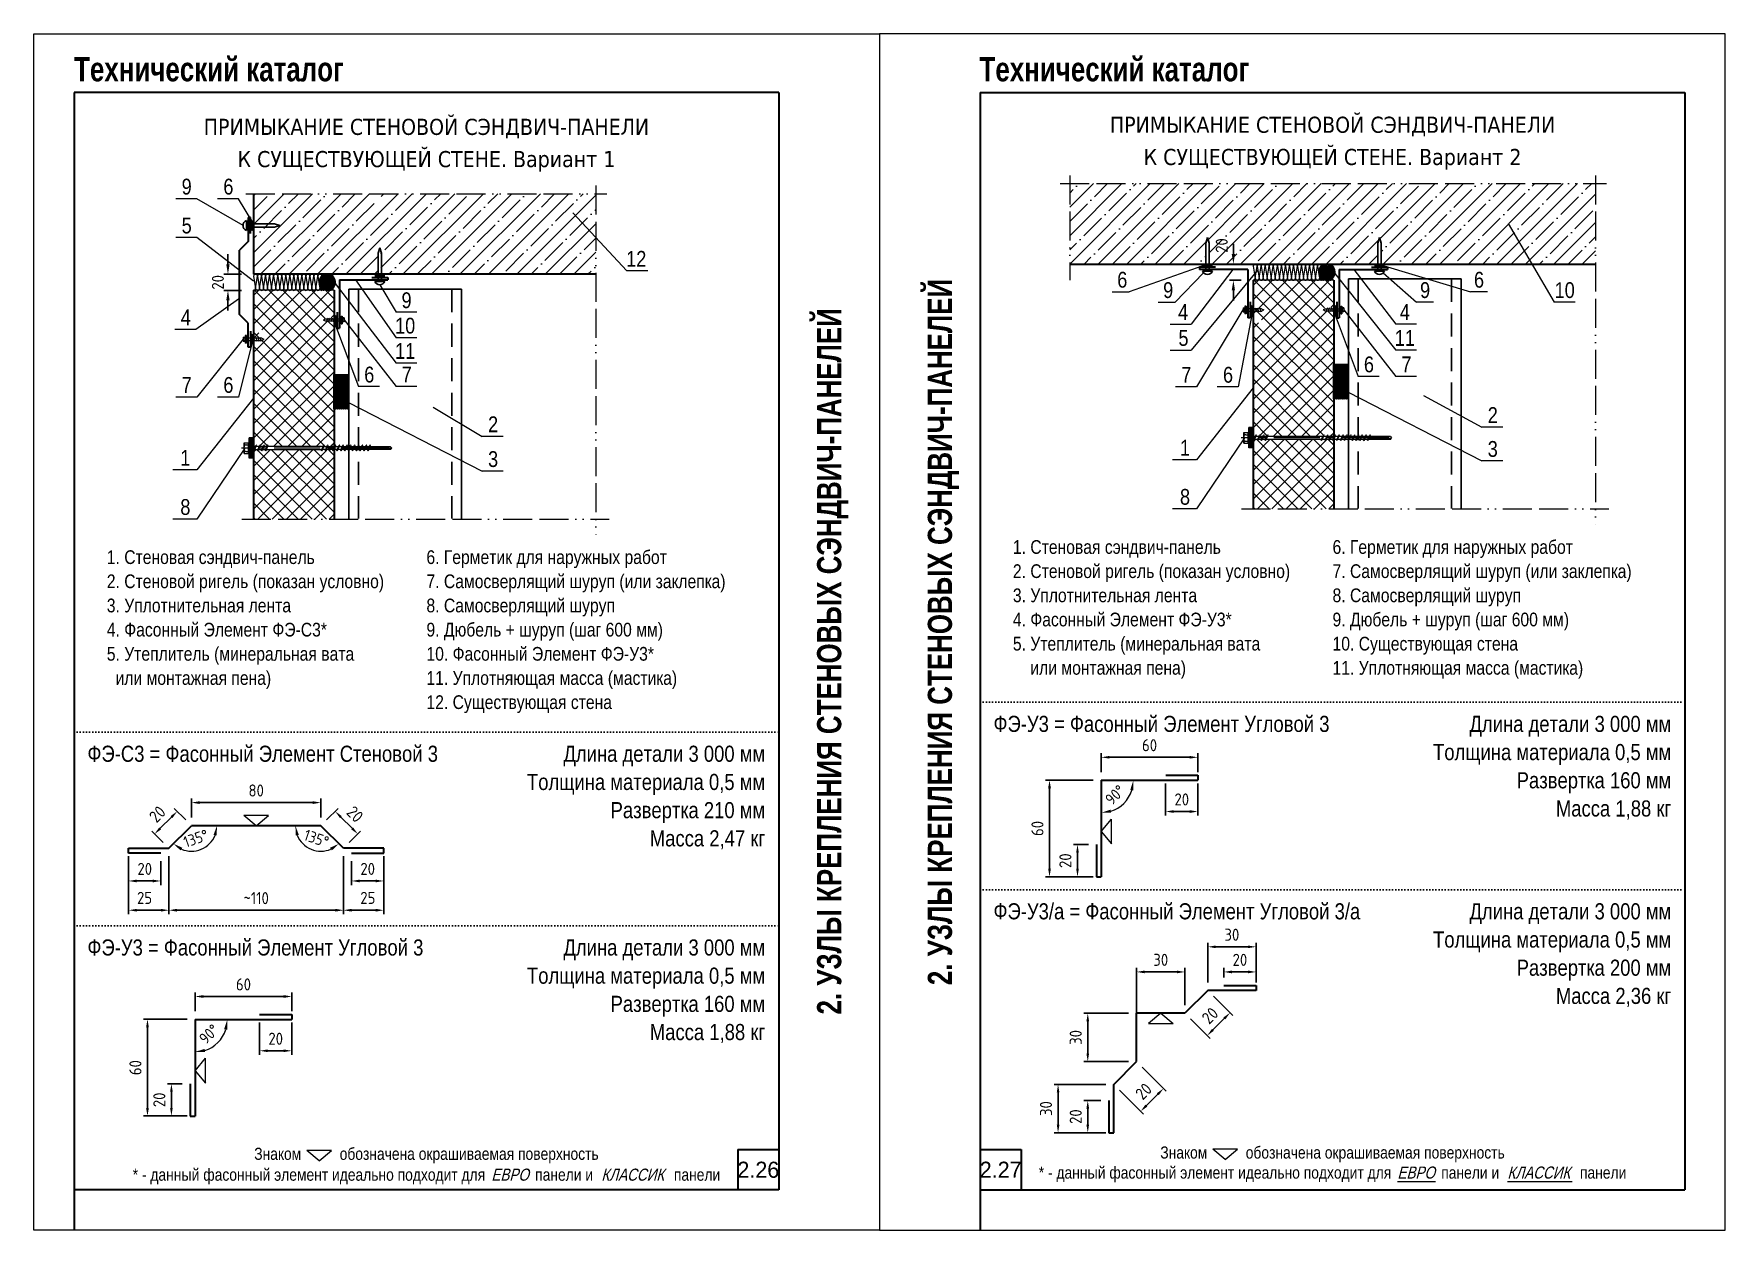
# Model space of a CAD drawing. Extents: x 5821 to 16321, y -13531 to 5774.
# Drawn here: x 11071 to 13171, y -166 to 1319 of the extents above; entities that cross this region are included whole.
import ezdxf
from ezdxf.enums import TextEntityAlignment as Align

# ---------------------------------------------------------------- set-up
doc = ezdxf.new("R2010")
doc.units = 0
doc.header["$LTSCALE"] = 3
for name, pattern in [('ACAD_ISO13W100', [36, 12, -3, 12, -3, 0, -3, 0, -3]), ('CENTER2', [28.575, 19.05, -3.175, 3.175, -3.175]), ('DOT2', [0.125, 0, -0.125]), ('HIDDEN2', [4.7625, 3.175, -1.5875])]:
    doc.linetypes.add(name, pattern=pattern)
doc.layers.get('0').update_dxf_attribs({"linetype": 'CONTINUOUS', "lineweight": 30})
doc.layers.get('DEFPOINTS').update_dxf_attribs({"linetype": 'CONTINUOUS'})
for name, color, linetype, lineweight in [('Logo', 1, 'CONTINUOUS', 9), ('new_fill', 8, 'CONTINUOUS', 13), ('RAZMER', 7, 'CONTINUOUS', 9), ('Нащельники', 1, 'CONTINUOUS', 30), ('Саморезы', 7, 'CONTINUOUS', 13)]:
    doc.layers.add(name, color=color, linetype=linetype, lineweight=lineweight)
doc.layers.add('Punktir', color=7, linetype='CONTINUOUS')
doc.layers.add('Прогон', color=7, linetype='CONTINUOUS')
doc.styles.add('LOGO', font='HATTEN.TTF')
doc.styles.add('ROMANS', font='romans.shx', dxfattribs={"width": 0.85})
doc.styles.get("Standard").update_dxf_attribs({"font": 'TAHOMA.TTF'})
doc.styles.add('style1', font='ARIALN.TTF')
doc.styles.add('style2', font='impact.TTF')
doc.styles.add('курсив', font='ARIAL.TTF', dxfattribs={"width": 0.8, "oblique": 15})
doc.dimstyles.new('2.5', dxfattribs={"dimscale": 5, "dimtxt": 3, "dimasz": 2, "dimexe": 1, "dimexo": 2, "dimgap": 0, "dimtad": 0, "dimdec": 0, "dimlfac": 0.5, "dimzin": 9, "dimdsep": 46, "dimtxsty": 'ROMANS', "dimcen": -3, "dimdle": 1, "dimclrd": 256, "dimclre": 256, "dimclrt": 256, "dimadec": 0, "dimazin": 0, "dimtfac": 1, "dimtdec": 0, "dimtofl": 0, "dimtmove": 2, "dimatfit": 3, "dimfxl": 0, "dimtvp": 1, "dimtolj": 1, "dimtzin": 9, "dimarcsym": 0})
doc.dimstyles.new('5', dxfattribs={"dimscale": 5, "dimtxt": 3, "dimasz": 2.5, "dimexe": 1, "dimexo": 3, "dimgap": 0, "dimtad": 0, "dimdec": 0, "dimzin": 9, "dimdsep": 46, "dimtxsty": 'ROMANS', "dimblk2": 'OBLIQUE', "dimcen": -3, "dimdle": 1.5, "dimclrd": 256, "dimclre": 256, "dimclrt": 256, "dimadec": 0, "dimazin": 0, "dimtfac": 1, "dimtdec": 0, "dimtofl": 0, "dimtmove": 2, "dimatfit": 3, "dimfxl": 0, "dimtvp": 1, "dimtolj": 1, "dimtzin": 9, "dimarcsym": 0})
doc.dimstyles.get("Standard").update_dxf_attribs({"dimscale": 0, "dimtxt": 3, "dimasz": 3, "dimexe": 2.5, "dimexo": 2.5, "dimgap": 1.5, "dimtad": 0, "dimdec": 0, "dimzin": 9, "dimdsep": 46, "dimtxsty": 'ROMANS', "dimcen": -3, "dimdle": 1.25, "dimadec": 0, "dimazin": 0, "dimtfac": 0.75, "dimtdec": 0, "dimtofl": 0, "dimtmove": 2, "dimatfit": 3, "dimfxl": 0, "dimtvp": 1.5, "dimtolj": 1, "dimtzin": 0, "dimarcsym": 0})

msp = doc.modelspace()

# ---------------------------------------------------------------- texts
for s, p in [('ПРИМЫКАНИЕ СТЕНОВОЙ СЭНДВИЧ-ПАНЕЛИ', (11558.59, 1203.29)), ('ПРИМЫКАНИЕ СТЕНОВОЙ СЭНДВИЧ-ПАНЕЛИ', (12683.59, 1205.91)), ('К СУЩЕСТВУЮЩЕЙ СТЕНЕ. Вариант 1', (11558.59, 1163.29)), ('К СУЩЕСТВУЮЩЕЙ СТЕНЕ. Вариант 2', (12683.59, 1165.91))]:
    msp.add_text(s, height=20).set_placement(p, align=Align.MIDDLE_CENTER)
at = {"style": 'style1'}
for s, height, p in [('9', 19.61, (11254.64, 1119.32)), ('6', 19.61, (11306.39, 1119.32)), ('5', 19.61, (11254.64, 1071.05)), ('4', 19.61, (11253.5, 956.98)), ('6', 19.61, (11481.33, 886.02)), ('7', 19.61, (11527.93, 886.02)), ('7', 19.61, (12495.83, 885.73)), ('6', 19.61, (12547.58, 885.73)), ('6', 19.61, (12722.53, 898.63)), ('7', 19.61, (12769.13, 898.63)), ('7', 19.61, (11254.64, 873.12)), ('6', 19.61, (11306.39, 873.12)), ('1', 19.61, (11252.98, 782.59)), ('1', 19.61, (12494.18, 795.21)), ('8', 19.61, (11252.98, 721.61)), ('8', 19.61, (12494.18, 734.23)), ('1. Стеновая сэндвич-панель', 17, (11161.71, 660.67)), ('6. Герметик для наружных работ', 17, (11558.59, 660.67)), ('1. Стеновая сэндвич-панель', 17, (12286.71, 673.28)), ('6. Герметик для наружных работ', 17, (12683.59, 673.28)), ('2. Стеновой ригель (показан условно)', 17, (12286.71, 643.28)), ('7. Самосверлящий шуруп (или заклепка)', 17, (12683.59, 643.28)), ('2. Стеновой ригель (показан условно)', 17, (11161.71, 630.67)), ('7. Самосверлящий шуруп (или заклепка)', 17, (11558.59, 630.67)), ('3. Уплотнительная лента', 17, (12286.71, 613.28)), ('8. Самосверлящий шуруп', 17, (12683.59, 613.28)), ('3. Уплотнительная лента', 17, (11161.71, 600.67)), ('8. Самосверлящий шуруп', 17, (11558.59, 600.67)), ('4. Фасонный Элемент ФЭ-C3*', 17, (11161.71, 570.67)), ('9. Дюбель + шуруп (шаг 600 мм)', 17, (11558.59, 570.67)), ('4. Фасонный Элемент ФЭ-У3*', 17, (12286.71, 583.28)), ('9. Дюбель + шуруп (шаг 600 мм)', 17, (12683.59, 583.28)), ('5. Утеплитель (минеральная вата', 17, (12286.71, 553.28)), ('10. Существующая стена', 17, (12683.59, 553.28)), ('5. Утеплитель (минеральная вата', 17, (11161.71, 540.67)), ('10. Фасонный Элемент ФЭ-У3*', 17, (11558.59, 540.67)), ('  или монтажная пена)', 17, (11161.71, 510.67)), ('11. Уплотняющая масса (мастика)', 17, (11558.59, 510.67)), ('    или монтажная пена)', 17, (12286.71, 523.28)), ('11. Уплотняющая масса (мастика)', 17, (12683.59, 523.28)), ('12. Существующая стена', 17, (11558.59, 480.67)), ('ФЭ-У3 = Фасонный Элемент Угловой 3', 20, (12262.63, 452.2)), ('ФЭ-С3 = Фасонный Элемент Стеновой 3', 20, (11137.63, 415.13)), ('ФЭ-У3/а = Фасонный Элемент Угловой 3/а', 20, (12262.63, 219.56)), ('ФЭ-У3 = Фасонный Элемент Угловой 3', 20, (11137.63, 174.67))]:
    msp.add_text(s, height=height, dxfattribs=at).set_placement(p)
for s, height, p in [('6', 19.61, (12422.54, 1003.71)), ('9', 19.61, (12479.53, 990.85)), ('9', 19.61, (12798.5, 990.85)), ('6', 19.61, (12865.46, 1003.71)), ('10', 19.612, (12971.85, 990.85)), ('9', 19.61, (11533.9, 978.24)), ('10', 19.612, (11532.13, 946.72)), ('4', 19.61, (12498.05, 963.62)), ('4', 19.61, (12773.32, 963.62)), ('5', 19.61, (12498.52, 931.44)), ('11', 19.612, (12773.32, 931.44)), ('11', 19.612, (11532.13, 915.32)), ('Знаком          обозначена окрашиваемая поверхность', 15, (11558.59, -78.95)), ('Знаком          обозначена окрашиваемая поверхность', 15, (12683.59, -77.33)), ('* - данный фасонный элемент идеально подходит для             панели и                     панели', 15, (11558.59, -104.86)), ('* - данный фасонный элемент идеально подходит для             панели и                     панели', 15, (12683.59, -102.24))]:
    msp.add_text(s, height=height, dxfattribs=at).set_placement(p, align=Align.CENTER)
for s, p in [('Длина детали 3 000 мм', (13104.09, 452.2)), ('Длина детали 3 000 мм', (11979.09, 415.13)), ('Толщина материала 0,5 мм', (13104.09, 417.2)), ('Толщина материала 0,5 мм', (11979.09, 380.13)), ('Развертка 160 мм', (13104.09, 382.2)), ('Развертка 210 мм', (11979.09, 345.13)), ('Масса 1,88 кг', (13104.09, 347.2)), ('Масса 2,47 кг', (11979.09, 310.13)), ('Длина детали 3 000 мм', (13104.09, 219.56)), ('Длина детали 3 000 мм', (11979.09, 174.67)), ('Толщина материала 0,5 мм', (13104.09, 184.56)), ('Развертка 200 мм', (13104.09, 149.56)), ('Толщина материала 0,5 мм', (11979.09, 139.67)), ('Масса 2,36 кг', (13104.09, 114.56)), ('Развертка 160 мм', (11979.09, 104.67)), ('Масса 1,88 кг', (11979.09, 69.67))]:
    msp.add_text(s, height=20, dxfattribs=at).set_placement(p, align=Align.RIGHT)
at = {"color": 1, "style": 'курсив', "oblique": 15, "width": 0.8}
for s, p in [('ЕВРО', (11662.41, -104.86)), ('КЛАССИК', (11814.7, -104.86)), ('ЕВРО', (12787.41, -102.24)), ('КЛАССИК', (12939.7, -102.24))]:
    msp.add_text(s, height=15, dxfattribs=at).set_placement(p, align=Align.CENTER)
at = {"layer": 'new_fill', "style": 'style2'}
for p in [(11121.1, 1259.81), (12245.3, 1259.81)]:
    msp.add_text('Технический каталог', height=30, dxfattribs=at).set_placement(p)
msp.add_text('2. УЗЛЫ КРЕПЛЕНИЯ СТЕНОВЫХ СЭНДВИЧ-ПАНЕЛЕЙ', height=30, rotation=90, dxfattribs=at).set_placement((12211.09, 576.26), align=Align.CENTER)
msp.add_text('2. УЗЛЫ КРЕПЛЕНИЯ СТЕНОВЫХ СЭНДВИЧ-ПАНЕЛЕЙ', height=30, rotation=90, dxfattribs=at).set_placement((12058.59, 539.83), align=Align.MIDDLE_CENTER)
at = {"layer": 'new_fill', "style": 'LOGO'}
for s, p in [('2.26', (11970.64, -91.24)), ('2.27', (12271.55, -91.24))]:
    msp.add_text(s, height=20, dxfattribs=at).set_placement(p, align=Align.MIDDLE_CENTER)
at = {"layer": 'RAZMER', "style": 'style1'}
for s, height, p in [('12', 19.612, (11806.59, 1029.67)), ('2', 19.61, (11635.08, 824.28)), ('2', 19.61, (12876.28, 835.77)), ('3', 19.61, (11635.08, 781.08)), ('3', 19.61, (12876.28, 793.69))]:
    msp.add_text(s, height=height, dxfattribs=at).set_placement(p)

# ---------------------------------------------------------------- blocks, each defined once
blk = doc.blocks.new('*D736')
at = {"layer": 'DEFPOINTS', "color": 0, "transparency": 16777216}
for p in [(11221, 325.5), (11266.8, 335.8), (11238.8, 307.8)]:
    blk.add_point(p, dxfattribs=at)
at = {"layer": 'RAZMER', "lineweight": -2, "transparency": 16777216}
for p, q in [((11259.8, 342.9), (11245.5, 357.1)), ((11242, 346.5), (11228.1, 332.6)), ((11231.7, 314.8), (11217.5, 329))]:
    blk.add_line(p, q, dxfattribs=at)
at = {"layer": 'RAZMER', "transparency": 16777216}
for points in [[(11240.8, 347.7), (11243.2, 345.3), (11249.1, 353.6)], [(11226.9, 333.8), (11229.3, 331.4), (11221, 325.5)]]:
    blk.add_solid(points, dxfattribs=at)
at = {"layer": 'RAZMER', "transparency": 16777216, "insert": (11224.5, 350.1), "char_height": 15, "attachment_point": 5, "rotation": 45, "style": 'ROMANS'}
blk.add_mtext('\\A1;20', dxfattribs=at)
blk = doc.blocks.new('*D737')
at = {"layer": 'DEFPOINTS', "color": 0, "transparency": 16777216}
for p in [(11262.8, 331.8), (11266.8, 335.8), (11423.5, 335.8), (11242.3, 311.3), (11289.2, 313.4)]:
    blk.add_point(p, dxfattribs=at)
at = {"layer": 'RAZMER', "color": 0, "lineweight": 0, "transparency": 16777216}
blk.add_arc((11266.8, 335.8), 31.6, 246.8661, 338.1339, dxfattribs=at)
at = {"layer": 'RAZMER', "color": 0, "transparency": 16777216}
for points in [[(11294.2, 324.4), (11298.1, 323.7), (11298.5, 335.8)], [(11253.3, 305.1), (11255.5, 308.4), (11244.5, 313.4)]]:
    blk.add_solid(points, dxfattribs=at)
at = {"layer": 'RAZMER', "color": 0, "transparency": 16777216, "insert": (11272.3, 320), "char_height": 14, "attachment_point": 5, "rotation": 19.1436, "style": 'ROMANS'}
blk.add_mtext('\\A1;135°', dxfattribs=at)
blk = doc.blocks.new('*D738')
at = {"layer": 'DEFPOINTS', "color": 0, "transparency": 16777216}
for p in [(11270.8, 335.8), (11427.5, 335.8), (11431.5, 331.8), (11405.2, 313.4), (11452, 311.3)]:
    blk.add_point(p, dxfattribs=at)
at = {"layer": 'RAZMER', "color": 0, "lineweight": 0, "transparency": 16777216}
blk.add_arc((11427.5, 335.8), 31.6, 201.8661, 293.1339, dxfattribs=at)
at = {"layer": 'RAZMER', "color": 0, "transparency": 16777216}
for points in [[(11396.2, 323.7), (11400.1, 324.4), (11395.9, 335.8)], [(11438.8, 308.4), (11441.1, 305.1), (11449.9, 313.4)]]:
    blk.add_solid(points, dxfattribs=at)
at = {"layer": 'RAZMER', "color": 0, "transparency": 16777216, "insert": (11422, 320), "char_height": 14, "attachment_point": 5, "rotation": 340.8564, "style": 'ROMANS'}
blk.add_mtext('\\A1;135°', dxfattribs=at)
blk = doc.blocks.new('*D739')
at = {"layer": 'DEFPOINTS', "color": 0, "transparency": 16777216}
for p in [(11427.5, 364.5), (11266.8, 335.8), (11427.5, 335.8)]:
    blk.add_point(p, dxfattribs=at)
at = {"layer": 'RAZMER', "lineweight": -2, "transparency": 16777216}
for p, q in [((11266.8, 345.8), (11266.8, 369.5)), ((11276.8, 364.5), (11417.5, 364.5)), ((11427.5, 345.8), (11427.5, 369.5))]:
    blk.add_line(p, q, dxfattribs=at)
at = {"layer": 'RAZMER', "transparency": 16777216}
for points in [[(11276.8, 366.2), (11276.8, 362.8), (11266.8, 364.5)], [(11417.5, 366.2), (11417.5, 362.8), (11427.5, 364.5)]]:
    blk.add_solid(points, dxfattribs=at)
at = {"layer": 'RAZMER', "transparency": 16777216, "insert": (11347.2, 379.5), "char_height": 15, "attachment_point": 5, "style": 'ROMANS'}
blk.add_mtext('\\A1;80', dxfattribs=at)
blk = doc.blocks.new('*D740')
at = {"layer": 'DEFPOINTS', "color": 0, "transparency": 16777216}
for p in [(11427.5, 335.8), (11473.3, 325.5), (11455.6, 307.8)]:
    blk.add_point(p, dxfattribs=at)
at = {"layer": 'RAZMER', "lineweight": -2, "transparency": 16777216}
for p, q in [((11434.6, 342.9), (11448.8, 357.1)), ((11452.3, 346.5), (11466.2, 332.6)), ((11462.6, 314.8), (11476.8, 329))]:
    blk.add_line(p, q, dxfattribs=at)
at = {"layer": 'RAZMER', "transparency": 16777216}
for points in [[(11453.5, 347.7), (11451.2, 345.3), (11445.3, 353.6)], [(11467.4, 333.8), (11465.1, 331.4), (11473.3, 325.5)]]:
    blk.add_solid(points, dxfattribs=at)
at = {"layer": 'RAZMER', "transparency": 16777216, "insert": (11469.9, 350.1), "char_height": 15, "attachment_point": 5, "rotation": 315, "style": 'ROMANS'}
blk.add_mtext('\\A1;20', dxfattribs=at)
blk = doc.blocks.new('*D741')
at = {"layer": 'DEFPOINTS', "color": 0, "transparency": 16777216}
for p in [(11343.8, 1020.3), (11312.1, 1000.3), (11343.8, 1000.3)]:
    blk.add_point(p, dxfattribs=at)
at = {"layer": 'RAZMER', "lineweight": -2, "transparency": 16777216}
for p, q in [((11312.1, 1032.8), (11312.1, 1045.3)), ((11328.8, 1020.3), (11307.1, 1020.3)), ((11328.8, 1000.3), (11307.1, 1000.3)), ((11312.1, 987.8), (11312.1, 975.3))]:
    blk.add_line(p, q, dxfattribs=at)
at = {"layer": 'RAZMER', "transparency": 16777216}
for points in [[(11310, 1032.8), (11314.2, 1032.8), (11312.1, 1020.3)], [(11310, 987.8), (11314.2, 987.8), (11312.1, 1000.3)]]:
    blk.add_solid(points, dxfattribs=at)
at = {"layer": 'RAZMER', "transparency": 16777216, "insert": (11299.6, 1010.3), "char_height": 15, "attachment_point": 5, "rotation": 90, "style": 'ROMANS'}
blk.add_mtext('\\A1;20', dxfattribs=at)
blk = doc.blocks.new('_OBLIQUE')
at = {"color": 0, "linetype": 'ByBlock'}
blk.add_line((-0.5, -0.5), (0.5, 0.5), dxfattribs=at)
blk = doc.blocks.new('дюбель')
at = {"layer": 'Прогон', "ltscale": 150}
for p, q in [((0, 41.7), (-2.1, 34.9)), ((-2.1, 0), (-2.1, 34.9)), ((2.1, 34.9), (0, 41.7)), ((2.1, 34.9), (2.1, 0)), ((6.3, 0), (-6.3, 0))]:
    blk.add_line(p, q, dxfattribs=at)
blk.add_arc((0, 2.7), 6.82, 203.6469, 336.3531, dxfattribs=at)
blk = doc.blocks.new('саморез1')
at = {"layer": 'new_fill'}
blk.add_hatch(color=254, dxfattribs=at).paths.add_polyline_path([(-1.2, -4.8), (0, -4.8), (0, 4.8), (-1.2, 4.8)])
at = {"layer": 'Саморезы', "ltscale": 150}
for p, q in [((-3.9, 2.6), (-1.5, 2.6)), ((-3.9, 2.6), (-3.9, -2.4)), ((-2.9, 1.7), (-1.5, 1.7)), ((-1.9, 2.6), (-1.9, -2.4)), ((0, 4.8), (-1.5, 4.8)), ((-1.5, 4.8), (-1.5, -4.8)), ((-1.2, 4.8), (-1.2, -4.8)), ((0, 4.8), (0, -4.8)), ((19.2, 1.4), (0, 1.4)), ((8.4, 2.4), (10.5, -2.4)), ((11.1, 2.4), (13.2, -2.4)), ((13.8, 2.4), (15.9, -2.4)), ((16.4, 2.4), (18.5, -2.4)), ((19.2, 1.4), (21.8, 0)), ((19.2, -1.4), (21.8, 0)), ((-3.9, -2.4), (-1.5, -2.4)), ((-2.9, -1.4), (-1.5, -1.4)), ((0, -4.8), (-1.5, -4.8)), ((0, -1.4), (19.2, -1.4))]:
    blk.add_line(p, q, dxfattribs=at)
for centre, start, end in [((-2.9, 2.7), 182.373, 269.9653), ((-2.9, 0.7), 90.0347, 177.627), ((-2.9, -0.4), 182.373, 269.9653), ((-2.9, -2.4), 90.0347, 177.627)]:
    blk.add_arc(centre, 1, start, end, dxfattribs=at)
blk = doc.blocks.new('*D742')
at = {"layer": 'DEFPOINTS', "color": 0, "transparency": 16777216}
for p in [(11391.4, 123.8), (11271.4, 95.5), (11391.4, 95.5)]:
    blk.add_point(p, dxfattribs=at)
at = {"layer": 'RAZMER', "lineweight": -2, "transparency": 16777216}
for p, q in [((11271.4, 105.5), (11271.4, 128.8)), ((11391.4, 105.5), (11391.4, 128.8)), ((11281.4, 123.8), (11381.4, 123.8))]:
    blk.add_line(p, q, dxfattribs=at)
at = {"layer": 'RAZMER', "transparency": 16777216}
for points in [[(11281.4, 125.5), (11281.4, 122.1), (11271.4, 123.8)], [(11381.4, 125.5), (11381.4, 122.1), (11391.4, 123.8)]]:
    blk.add_solid(points, dxfattribs=at)
at = {"layer": 'RAZMER', "transparency": 16777216, "insert": (11331.4, 138.8), "char_height": 15, "attachment_point": 5, "style": 'ROMANS'}
blk.add_mtext('\\A1;60', dxfattribs=at)
blk = doc.blocks.new('*D743')
at = {"layer": 'DEFPOINTS', "color": 0, "transparency": 16777216}
for p in [(11271.4, 94.7), (11271.4, 94.7), (11391.4, 94.7), (11305.9, 74.9), (11271.4, -25.3)]:
    blk.add_point(p, dxfattribs=at)
at = {"layer": 'RAZMER', "color": 0, "lineweight": 0, "transparency": 16777216}
blk.add_arc((11271.4, 94.7), 39.8, 287.3547, 342.6453, dxfattribs=at)
at = {"layer": 'RAZMER', "color": 0, "transparency": 16777216}
for points in [[(11307.4, 83.2), (11311.3, 82.6), (11311.2, 94.7)], [(11283.6, 54.8), (11283, 58.8), (11271.4, 55)]]:
    blk.add_solid(points, dxfattribs=at)
at = {"layer": 'RAZMER', "color": 0, "transparency": 16777216, "insert": (11288.6, 77.2), "char_height": 14, "attachment_point": 5, "rotation": 44.2944, "style": 'ROMANS'}
blk.add_mtext('\\A1;90°', dxfattribs=at)
blk = doc.blocks.new('*D744')
at = {"layer": 'DEFPOINTS', "color": 0, "transparency": 16777216}
for p in [(11265.4, 15.5), (11241.9, -24.5), (11265.4, -24.5)]:
    blk.add_point(p, dxfattribs=at)
at = {"layer": 'RAZMER', "lineweight": -2, "transparency": 16777216}
for p, q in [((11255.4, 15.5), (11236.9, 15.5)), ((11241.9, 5.5), (11241.9, -14.5)), ((11255.4, -24.5), (11236.9, -24.5))]:
    blk.add_line(p, q, dxfattribs=at)
at = {"layer": 'RAZMER', "transparency": 16777216}
for points in [[(11240.3, 5.5), (11243.6, 5.5), (11241.9, 15.5)], [(11240.3, -14.5), (11243.6, -14.5), (11241.9, -24.5)]]:
    blk.add_solid(points, dxfattribs=at)
at = {"layer": 'RAZMER', "transparency": 16777216, "insert": (11226.9, -4.5), "char_height": 15, "attachment_point": 5, "rotation": 90, "style": 'ROMANS'}
blk.add_mtext('\\A1;20', dxfattribs=at)
blk = doc.blocks.new('*D745')
at = {"layer": 'DEFPOINTS', "color": 0, "transparency": 16777216}
for p in [(11271.4, 95.5), (11212.2, -24.5), (11271.4, -24.5)]:
    blk.add_point(p, dxfattribs=at)
at = {"layer": 'RAZMER', "lineweight": -2, "transparency": 16777216}
for p, q in [((11261.4, 95.5), (11207.2, 95.5)), ((11212.2, 85.5), (11212.2, -14.5)), ((11261.4, -24.5), (11207.2, -24.5))]:
    blk.add_line(p, q, dxfattribs=at)
at = {"layer": 'RAZMER', "transparency": 16777216}
for points in [[(11210.5, 85.5), (11213.9, 85.5), (11212.2, 95.5)], [(11210.5, -14.5), (11213.9, -14.5), (11212.2, -24.5)]]:
    blk.add_solid(points, dxfattribs=at)
at = {"layer": 'RAZMER', "transparency": 16777216, "insert": (11197.2, 35.5), "char_height": 15, "attachment_point": 5, "rotation": 90, "style": 'ROMANS'}
blk.add_mtext('\\A1;60', dxfattribs=at)
blk = doc.blocks.new('*D746')
at = {"layer": 'DEFPOINTS', "color": 0, "transparency": 16777216}
for p in [(11351.4, 101.5), (11391.4, 101.5), (11391.4, 56.4)]:
    blk.add_point(p, dxfattribs=at)
at = {"layer": 'RAZMER', "lineweight": -2, "transparency": 16777216}
for p, q in [((11351.4, 91.5), (11351.4, 51.4)), ((11391.4, 91.5), (11391.4, 51.4)), ((11361.4, 56.4), (11381.4, 56.4))]:
    blk.add_line(p, q, dxfattribs=at)
at = {"layer": 'RAZMER', "transparency": 16777216}
for points in [[(11361.4, 58.1), (11361.4, 54.8), (11351.4, 56.4)], [(11381.4, 58.1), (11381.4, 54.8), (11391.4, 56.4)]]:
    blk.add_solid(points, dxfattribs=at)
at = {"layer": 'RAZMER', "transparency": 16777216, "insert": (11371.4, 71.4), "char_height": 15, "attachment_point": 5, "style": 'ROMANS'}
blk.add_mtext('\\A1;20', dxfattribs=at)
blk = doc.blocks.new('саморез4')
at = {"layer": 'new_fill'}
blk.add_hatch(color=254, dxfattribs=at).paths.add_polyline_path([(-2.4, -9.4), (0, -9.4), (0, 9.8), (-2.4, 9.8)])
at = {"layer": 'Саморезы', "ltscale": 150}
for p, q in [((-7.9, 5), (-3.1, 5)), ((-7.9, -5), (-7.9, 5)), ((-5.9, 3.1), (-3.1, 3.1)), ((-3.8, -5), (-3.8, 5)), ((0, 9.8), (-3.1, 9.8)), ((-3.1, -9.4), (-3.1, 9.8)), ((-2.4, -9.4), (-2.4, 9.8)), ((0, -9.4), (0, 9.8)), ((64.9, 1.5), (0, 1.5)), ((1.3, -2.2), (3.4, 2.7)), ((1.9, -2.2), (4, 2.7)), ((3.7, 2.9), (3.4, 2.7)), ((3.7, 2.9), (4, 2.7)), ((4.9, -2.2), (7, 2.7)), ((5.5, -2.2), (7.6, 2.7)), ((7.3, 2.9), (7, 2.7)), ((7.3, 2.9), (7.6, 2.7)), ((8.6, -2.2), (10.7, 2.7)), ((9.2, -2.2), (11.3, 2.7)), ((11, 2.9), (10.7, 2.7)), ((11, 2.9), (11.3, 2.7)), ((12.2, -2.2), (14.3, 2.7)), ((12.8, -2.2), (14.9, 2.7)), ((14.6, 2.9), (14.3, 2.7)), ((14.6, 2.9), (14.9, 2.7)), ((64.9, -2.2), (67, 2.7)), ((65.6, -2.2), (67.7, 2.7)), ((67.3, 2.9), (67, 2.7)), ((130, 1.3), (67.1, 1.3)), ((67.3, 2.9), (67.7, 2.7)), ((68.6, -2.2), (70.7, 2.7)), ((69.2, -2.2), (71.3, 2.7)), ((71, 2.9), (70.7, 2.7)), ((71, 2.9), (71.3, 2.7)), ((72.2, -2.2), (74.3, 2.7)), ((72.8, -2.2), (74.9, 2.7)), ((74.6, 2.9), (74.3, 2.7)), ((74.6, 2.9), (74.9, 2.7)), ((75.8, -2.2), (77.9, 2.7)), ((76.4, -2.2), (78.5, 2.7)), ((78.2, 2.9), (77.9, 2.7)), ((78.2, 2.9), (78.5, 2.7)), ((79.5, -2.2), (81.5, 2.7)), ((80.1, -2.2), (82.2, 2.7)), ((81.9, 2.9), (81.5, 2.7)), ((81.9, 2.9), (82.2, 2.7)), ((83.1, -2.2), (85.2, 2.7)), ((83.7, -2.2), (85.8, 2.7)), ((85.5, 2.9), (85.2, 2.7)), ((85.5, 2.9), (85.8, 2.7)), ((86.7, -2.2), (88.8, 2.7)), ((87.3, -2.2), (89.4, 2.7)), ((89.1, 2.9), (88.8, 2.7)), ((89.1, 2.9), (89.4, 2.7)), ((90.3, -2.2), (92.4, 2.7)), ((90.9, -2.2), (93, 2.7)), ((92.7, 2.9), (92.4, 2.7)), ((92.7, 2.9), (93, 2.7)), ((94, -2.2), (96.1, 2.7)), ((94.6, -2.2), (96.7, 2.7)), ((96.4, 2.9), (96.1, 2.7)), ((96.4, 2.9), (96.7, 2.7)), ((97.6, -2.2), (99.7, 2.7)), ((98.2, -2.2), (100.3, 2.7)), ((100, 2.9), (99.7, 2.7)), ((100, 2.9), (100.3, 2.7)), ((101.2, -2.2), (103.3, 2.7)), ((101.8, -2.2), (103.9, 2.7)), ((103.6, 2.9), (103.3, 2.7)), ((103.6, 2.9), (103.9, 2.7)), ((104.8, -2.2), (106.9, 2.7)), ((105.5, -2.2), (107.6, 2.7)), ((107.2, 2.9), (106.9, 2.7)), ((107.2, 2.9), (107.6, 2.7)), ((108.5, -2.2), (110.6, 2.7)), ((109.1, -2.2), (111.2, 2.7)), ((110.9, 2.9), (110.6, 2.7)), ((110.9, 2.9), (111.2, 2.7)), ((130, 1.3), (131.2, 0)), ((-7.9, -5), (-3.1, -5)), ((-5.9, -3.1), (-3.1, -3.1)), ((0, -9.4), (-3.1, -9.4)), ((64.9, -1.5), (0, -1.5)), ((64.9, -1.5), (0, -1.5)), ((1.6, -2.4), (1.3, -2.2)), ((1.6, -2.4), (1.9, -2.2)), ((5.2, -2.4), (4.9, -2.2)), ((5.2, -2.4), (5.5, -2.2)), ((8.9, -2.4), (8.6, -2.2)), ((8.9, -2.4), (9.2, -2.2)), ((12.5, -2.4), (12.2, -2.2)), ((12.5, -2.4), (12.8, -2.2)), ((65.3, -2.4), (64.9, -2.2)), ((65.3, -2.4), (65.6, -2.2)), ((130, -1.3), (67.1, -1.3)), ((68.9, -2.4), (68.6, -2.2)), ((68.9, -2.4), (69.2, -2.2)), ((72.5, -2.4), (72.2, -2.2)), ((72.5, -2.4), (72.8, -2.2)), ((76.1, -2.4), (75.8, -2.2)), ((76.1, -2.4), (76.4, -2.2)), ((79.8, -2.4), (79.5, -2.2)), ((79.8, -2.4), (80.1, -2.2)), ((83.4, -2.4), (83.1, -2.2)), ((83.4, -2.4), (83.7, -2.2)), ((87, -2.4), (86.7, -2.2)), ((87, -2.4), (87.3, -2.2)), ((90.6, -2.4), (90.3, -2.2)), ((90.6, -2.4), (90.9, -2.2)), ((94.3, -2.4), (94, -2.2)), ((94.3, -2.4), (94.6, -2.2)), ((97.9, -2.4), (97.6, -2.2)), ((97.9, -2.4), (98.2, -2.2)), ((101.5, -2.4), (101.2, -2.2)), ((101.5, -2.4), (101.8, -2.2)), ((105.1, -2.4), (104.8, -2.2)), ((105.1, -2.4), (105.5, -2.2)), ((108.8, -2.4), (108.5, -2.2)), ((108.8, -2.4), (109.1, -2.2)), ((130, -1.3), (131.2, 0))]:
    blk.add_line(p, q, dxfattribs=at)
at = {"layer": 'Саморезы'}
for p, q in [((67.1, 1.3), (64.9, 1.5)), ((67.1, -1.3), (64.9, -1.5))]:
    blk.add_line(p, q, dxfattribs=at)
at = {"layer": 'Саморезы', "ltscale": 150}
for centre, radius, start, end in [((-5.9, 5.1), 2, 182.373, 269.9653), ((-5.9, 1.1), 2, 90.0347, 177.627), ((80.3, 1057.7), 1058.9, 271.592, 272.7554), ((-5.9, -1.1), 2, 182.373, 269.9653), ((-5.9, -5.1), 2, 90.0347, 177.627)]:
    blk.add_arc(centre, radius, start, end, dxfattribs=at)
blk = doc.blocks.new('*D747')
at = {"layer": 'DEFPOINTS', "color": 0, "transparency": 16777216}
for p in [(11455.6, 301.8), (11505.6, 307.8), (11505.6, 230.9)]:
    blk.add_point(p, dxfattribs=at)
at = {"layer": 'RAZMER', "lineweight": -2, "transparency": 16777216}
for p, q in [((11505.6, 297.8), (11505.6, 225.9)), ((11455.6, 291.8), (11455.6, 225.9)), ((11465.6, 230.9), (11495.6, 230.9))]:
    blk.add_line(p, q, dxfattribs=at)
at = {"layer": 'RAZMER', "transparency": 16777216}
for points in [[(11465.6, 232.6), (11465.6, 229.2), (11455.6, 230.9)], [(11495.6, 232.6), (11495.6, 229.2), (11505.6, 230.9)]]:
    blk.add_solid(points, dxfattribs=at)
at = {"layer": 'RAZMER', "transparency": 16777216, "insert": (11485.8, 246.2), "char_height": 15, "attachment_point": 5, "style": 'ROMANS'}
blk.add_mtext('\\A1;25', dxfattribs=at)
blk = doc.blocks.new('*D748')
at = {"layer": 'DEFPOINTS', "color": 0, "transparency": 16777216}
for p in [(11465.6, 301.8), (11505.6, 301.8), (11505.6, 267.2)]:
    blk.add_point(p, dxfattribs=at)
at = {"layer": 'RAZMER', "lineweight": -2, "transparency": 16777216}
for p, q in [((11465.6, 291.8), (11465.6, 262.2)), ((11505.6, 291.8), (11505.6, 262.2)), ((11475.6, 267.2), (11495.6, 267.2))]:
    blk.add_line(p, q, dxfattribs=at)
at = {"layer": 'RAZMER', "transparency": 16777216}
for points in [[(11475.6, 268.9), (11475.6, 265.5), (11465.6, 267.2)], [(11495.6, 268.9), (11495.6, 265.5), (11505.6, 267.2)]]:
    blk.add_solid(points, dxfattribs=at)
at = {"layer": 'RAZMER', "transparency": 16777216, "insert": (11485.6, 282.2), "char_height": 15, "attachment_point": 5, "style": 'ROMANS'}
blk.add_mtext('\\A1;20', dxfattribs=at)
blk = doc.blocks.new('*D749')
at = {"layer": 'DEFPOINTS', "color": 0, "transparency": 16777216}
for p in [(11238.8, 307.8), (11455.6, 307.8), (11455.6, 230.9)]:
    blk.add_point(p, dxfattribs=at)
at = {"layer": 'RAZMER', "lineweight": -2, "transparency": 16777216}
for p, q in [((11238.8, 297.8), (11238.8, 225.9)), ((11455.6, 297.8), (11455.6, 225.9)), ((11248.8, 230.9), (11445.6, 230.9))]:
    blk.add_line(p, q, dxfattribs=at)
at = {"layer": 'RAZMER', "transparency": 16777216}
for points in [[(11248.8, 232.6), (11248.8, 229.2), (11238.8, 230.9)], [(11445.6, 232.6), (11445.6, 229.2), (11455.6, 230.9)]]:
    blk.add_solid(points, dxfattribs=at)
at = {"layer": 'RAZMER', "transparency": 16777216, "insert": (11347.2, 245.9), "char_height": 15, "attachment_point": 5, "style": 'ROMANS'}
blk.add_mtext('\\A1;~110', dxfattribs=at)
blk = doc.blocks.new('*D750')
at = {"layer": 'DEFPOINTS', "color": 0, "transparency": 16777216}
for p in [(11188.8, 307.8), (11238.8, 301.8), (11188.8, 230.9)]:
    blk.add_point(p, dxfattribs=at)
at = {"layer": 'RAZMER', "lineweight": -2, "transparency": 16777216}
for p, q in [((11188.8, 297.8), (11188.8, 225.9)), ((11238.8, 291.8), (11238.8, 225.9)), ((11228.8, 230.9), (11198.8, 230.9))]:
    blk.add_line(p, q, dxfattribs=at)
at = {"layer": 'RAZMER', "transparency": 16777216}
for points in [[(11198.8, 232.6), (11198.8, 229.2), (11188.8, 230.9)], [(11228.8, 232.6), (11228.8, 229.2), (11238.8, 230.9)]]:
    blk.add_solid(points, dxfattribs=at)
at = {"layer": 'RAZMER', "transparency": 16777216, "insert": (11208.6, 246.2), "char_height": 15, "attachment_point": 5, "style": 'ROMANS'}
blk.add_mtext('\\A1;25', dxfattribs=at)
blk = doc.blocks.new('*D751')
at = {"layer": 'DEFPOINTS', "color": 0, "transparency": 16777216}
for p in [(11188.8, 301.8), (11228.8, 301.8), (11188.8, 267.2)]:
    blk.add_point(p, dxfattribs=at)
at = {"layer": 'RAZMER', "lineweight": -2, "transparency": 16777216}
for p, q in [((11188.8, 291.8), (11188.8, 262.2)), ((11228.8, 291.8), (11228.8, 262.2)), ((11218.8, 267.2), (11198.8, 267.2))]:
    blk.add_line(p, q, dxfattribs=at)
at = {"layer": 'RAZMER', "transparency": 16777216}
for points in [[(11198.8, 268.9), (11198.8, 265.5), (11188.8, 267.2)], [(11218.8, 268.9), (11218.8, 265.5), (11228.8, 267.2)]]:
    blk.add_solid(points, dxfattribs=at)
at = {"layer": 'RAZMER', "transparency": 16777216, "insert": (11208.8, 282.2), "char_height": 15, "attachment_point": 5, "style": 'ROMANS'}
blk.add_mtext('\\A1;20', dxfattribs=at)
blk = doc.blocks.new('*D766')
at = {"layer": 'DEFPOINTS', "color": 0, "transparency": 16777216}
for p in [(12516.4, 420.7), (12396.4, 392.4), (12516.4, 392.4)]:
    blk.add_point(p, dxfattribs=at)
at = {"layer": 'RAZMER', "lineweight": -2, "transparency": 16777216}
for p, q in [((12396.4, 402.4), (12396.4, 425.7)), ((12406.4, 420.7), (12506.4, 420.7)), ((12516.4, 402.4), (12516.4, 425.7))]:
    blk.add_line(p, q, dxfattribs=at)
at = {"layer": 'RAZMER', "transparency": 16777216}
for points in [[(12406.4, 422.4), (12406.4, 419.1), (12396.4, 420.7)], [(12506.4, 422.4), (12506.4, 419.1), (12516.4, 420.7)]]:
    blk.add_solid(points, dxfattribs=at)
at = {"layer": 'RAZMER', "transparency": 16777216, "insert": (12456.4, 435.7), "char_height": 15, "attachment_point": 5, "style": 'ROMANS'}
blk.add_mtext('\\A1;60', dxfattribs=at)
blk = doc.blocks.new('*D767')
at = {"layer": 'DEFPOINTS', "color": 0, "transparency": 16777216}
for p in [(12396.4, 391.7), (12396.4, 391.7), (12516.4, 391.7), (12430.9, 371.8), (12396.4, 271.7)]:
    blk.add_point(p, dxfattribs=at)
at = {"layer": 'RAZMER', "color": 0, "lineweight": 0, "transparency": 16777216}
blk.add_arc((12396.4, 391.7), 39.8, 287.3547, 342.6453, dxfattribs=at)
at = {"layer": 'RAZMER', "color": 0, "transparency": 16777216}
for points in [[(12432.4, 380.1), (12436.3, 379.5), (12436.2, 391.7)], [(12408.6, 351.8), (12408, 355.7), (12396.4, 351.9)]]:
    blk.add_solid(points, dxfattribs=at)
at = {"layer": 'RAZMER', "color": 0, "transparency": 16777216, "insert": (12413.6, 374.1), "char_height": 14, "attachment_point": 5, "rotation": 44.2944, "style": 'ROMANS'}
blk.add_mtext('\\A1;90°', dxfattribs=at)
blk = doc.blocks.new('*D768')
at = {"layer": 'DEFPOINTS', "color": 0, "transparency": 16777216}
for p in [(12390.4, 312.4), (12366.9, 272.4), (12390.4, 272.4)]:
    blk.add_point(p, dxfattribs=at)
at = {"layer": 'RAZMER', "lineweight": -2, "transparency": 16777216}
for p, q in [((12380.4, 312.4), (12361.9, 312.4)), ((12366.9, 302.4), (12366.9, 282.4)), ((12380.4, 272.4), (12361.9, 272.4))]:
    blk.add_line(p, q, dxfattribs=at)
at = {"layer": 'RAZMER', "transparency": 16777216}
for points in [[(12365.3, 302.4), (12368.6, 302.4), (12366.9, 312.4)], [(12365.3, 282.4), (12368.6, 282.4), (12366.9, 272.4)]]:
    blk.add_solid(points, dxfattribs=at)
at = {"layer": 'RAZMER', "transparency": 16777216, "insert": (12351.9, 292.4), "char_height": 15, "attachment_point": 5, "rotation": 90, "style": 'ROMANS'}
blk.add_mtext('\\A1;20', dxfattribs=at)
blk = doc.blocks.new('*D769')
at = {"layer": 'DEFPOINTS', "color": 0, "transparency": 16777216}
for p in [(12396.4, 392.4), (12332.2, 272.4), (12396.4, 272.4)]:
    blk.add_point(p, dxfattribs=at)
at = {"layer": 'RAZMER', "lineweight": -2, "transparency": 16777216}
for p, q in [((12386.4, 392.4), (12327.2, 392.4)), ((12332.2, 382.4), (12332.2, 282.4)), ((12386.4, 272.4), (12327.2, 272.4))]:
    blk.add_line(p, q, dxfattribs=at)
at = {"layer": 'RAZMER', "transparency": 16777216}
for points in [[(12330.5, 382.4), (12333.9, 382.4), (12332.2, 392.4)], [(12330.5, 282.4), (12333.9, 282.4), (12332.2, 272.4)]]:
    blk.add_solid(points, dxfattribs=at)
at = {"layer": 'RAZMER', "transparency": 16777216, "insert": (12317.2, 332.4), "char_height": 15, "attachment_point": 5, "rotation": 90, "style": 'ROMANS'}
blk.add_mtext('\\A1;60', dxfattribs=at)
blk = doc.blocks.new('*D770')
at = {"layer": 'DEFPOINTS', "color": 0, "transparency": 16777216}
for p in [(12476.4, 398.4), (12516.4, 398.4), (12516.4, 353.4)]:
    blk.add_point(p, dxfattribs=at)
at = {"layer": 'RAZMER', "lineweight": -2, "transparency": 16777216}
for p, q in [((12476.4, 388.4), (12476.4, 348.4)), ((12516.4, 388.4), (12516.4, 348.4)), ((12486.4, 353.4), (12506.4, 353.4))]:
    blk.add_line(p, q, dxfattribs=at)
at = {"layer": 'RAZMER', "transparency": 16777216}
for points in [[(12486.4, 355.1), (12486.4, 351.7), (12476.4, 353.4)], [(12506.4, 355.1), (12506.4, 351.7), (12516.4, 353.4)]]:
    blk.add_solid(points, dxfattribs=at)
at = {"layer": 'RAZMER', "transparency": 16777216, "insert": (12496.4, 368.4), "char_height": 15, "attachment_point": 5, "style": 'ROMANS'}
blk.add_mtext('\\A1;20', dxfattribs=at)
blk = doc.blocks.new('*D771')
at = {"layer": 'DEFPOINTS', "color": 0, "transparency": 16777216}
for p in [(12585, 1032.9), (12560.5, 1012.9), (12585, 1012.9)]:
    blk.add_point(p, dxfattribs=at)
at = {"layer": 'RAZMER', "lineweight": -2, "transparency": 16777216}
for p, q in [((12560.5, 1045.4), (12560.5, 1057.9)), ((12570, 1032.9), (12555.5, 1032.9)), ((12570, 1012.9), (12555.5, 1012.9)), ((12560.5, 1000.4), (12560.5, 987.9))]:
    blk.add_line(p, q, dxfattribs=at)
at = {"layer": 'RAZMER', "transparency": 16777216}
for points in [[(12558.4, 1045.4), (12562.5, 1045.4), (12560.5, 1032.9)], [(12558.4, 1000.4), (12562.5, 1000.4), (12560.5, 1012.9)]]:
    blk.add_solid(points, dxfattribs=at)
at = {"layer": 'RAZMER', "transparency": 16777216, "insert": (12546, 1056), "char_height": 15, "attachment_point": 5, "rotation": 90, "style": 'ROMANS'}
blk.add_mtext('\\A1;20', dxfattribs=at)
blk = doc.blocks.new('*D772')
at = {"layer": 'DEFPOINTS', "color": 0, "transparency": 16777216}
for p in [(12588.6, 185.5), (12528.6, 131.3), (12588.6, 131.3)]:
    blk.add_point(p, dxfattribs=at)
at = {"layer": 'RAZMER', "lineweight": -2, "transparency": 16777216}
for p, q in [((12528.6, 141.3), (12528.6, 190.5)), ((12588.6, 141.3), (12588.6, 190.5)), ((12538.6, 185.5), (12578.6, 185.5))]:
    blk.add_line(p, q, dxfattribs=at)
at = {"layer": 'RAZMER', "transparency": 16777216}
for points in [[(12538.6, 187.1), (12538.6, 183.8), (12528.6, 185.5)], [(12578.6, 187.1), (12578.6, 183.8), (12588.6, 185.5)]]:
    blk.add_solid(points, dxfattribs=at)
at = {"layer": 'RAZMER', "transparency": 16777216, "insert": (12558.6, 200.5), "char_height": 15, "attachment_point": 5, "style": 'ROMANS'}
blk.add_mtext('\\A1;30', dxfattribs=at)
blk = doc.blocks.new('*D773')
at = {"layer": 'DEFPOINTS', "color": 0, "transparency": 16777216}
for p in [(12588.6, 154.3), (12548.6, 137.3), (12588.6, 137.3)]:
    blk.add_point(p, dxfattribs=at)
at = {"layer": 'RAZMER', "lineweight": -2, "transparency": 16777216}
for p, q in [((12548.6, 147.3), (12548.6, 159.3)), ((12558.6, 154.3), (12578.6, 154.3)), ((12588.6, 147.3), (12588.6, 159.3))]:
    blk.add_line(p, q, dxfattribs=at)
at = {"layer": 'RAZMER', "transparency": 16777216}
for points in [[(12558.6, 156), (12558.6, 152.6), (12548.6, 154.3)], [(12578.6, 156), (12578.6, 152.6), (12588.6, 154.3)]]:
    blk.add_solid(points, dxfattribs=at)
at = {"layer": 'RAZMER', "transparency": 16777216, "insert": (12568.6, 169.3), "char_height": 15, "attachment_point": 5, "style": 'ROMANS'}
blk.add_mtext('\\A1;20', dxfattribs=at)
blk = doc.blocks.new('*D774')
at = {"layer": 'DEFPOINTS', "color": 0, "transparency": 16777216}
for p in [(12528.6, 131.3), (12500.3, 103), (12528, 75.3)]:
    blk.add_point(p, dxfattribs=at)
at = {"layer": 'RAZMER', "lineweight": -2, "transparency": 16777216}
for p, q in [((12535.7, 124.2), (12559.8, 100.1)), ((12507.4, 95.9), (12531.5, 71.8)), ((12549.2, 96.5), (12535.1, 82.4))]:
    blk.add_line(p, q, dxfattribs=at)
at = {"layer": 'RAZMER', "transparency": 16777216}
for points in [[(12548, 97.7), (12550.4, 95.3), (12556.3, 103.6)], [(12533.9, 83.6), (12536.2, 81.2), (12528, 75.3)]]:
    blk.add_solid(points, dxfattribs=at)
at = {"layer": 'RAZMER', "transparency": 16777216, "insert": (12531.5, 100.1), "char_height": 15, "attachment_point": 5, "rotation": 45, "style": 'ROMANS'}
blk.add_mtext('\\A1;20', dxfattribs=at)
blk = doc.blocks.new('*D775')
at = {"layer": 'DEFPOINTS', "color": 0, "transparency": 16777216}
for p in [(12500.3, 154.3), (12440.3, 89.6), (12500.3, 103)]:
    blk.add_point(p, dxfattribs=at)
at = {"layer": 'RAZMER', "lineweight": -2, "transparency": 16777216}
for p, q in [((12440.3, 99.6), (12440.3, 159.3)), ((12450.3, 154.3), (12490.3, 154.3)), ((12500.3, 113), (12500.3, 159.3))]:
    blk.add_line(p, q, dxfattribs=at)
at = {"layer": 'RAZMER', "transparency": 16777216}
for points in [[(12450.3, 156), (12450.3, 152.6), (12440.3, 154.3)], [(12490.3, 156), (12490.3, 152.6), (12500.3, 154.3)]]:
    blk.add_solid(points, dxfattribs=at)
at = {"layer": 'RAZMER', "transparency": 16777216, "insert": (12470.3, 169.3), "char_height": 15, "attachment_point": 5, "style": 'ROMANS'}
blk.add_mtext('\\A1;30', dxfattribs=at)
blk = doc.blocks.new('*D776')
at = {"layer": 'DEFPOINTS', "color": 0, "transparency": 16777216}
for p in [(12412, 14.7), (12342.8, -45.3), (12412, -45.3)]:
    blk.add_point(p, dxfattribs=at)
at = {"layer": 'RAZMER', "lineweight": -2, "transparency": 16777216}
for p, q in [((12402, 14.7), (12337.8, 14.7)), ((12342.8, 4.7), (12342.8, -35.3)), ((12402, -45.3), (12337.8, -45.3))]:
    blk.add_line(p, q, dxfattribs=at)
at = {"layer": 'RAZMER', "transparency": 16777216}
for points in [[(12341.2, 4.7), (12344.5, 4.7), (12342.8, 14.7)], [(12341.2, -35.3), (12344.5, -35.3), (12342.8, -45.3)]]:
    blk.add_solid(points, dxfattribs=at)
at = {"layer": 'RAZMER', "transparency": 16777216, "insert": (12327.8, -15.3), "char_height": 15, "attachment_point": 5, "rotation": 90, "style": 'ROMANS'}
blk.add_mtext('\\A1;30', dxfattribs=at)
blk = doc.blocks.new('*D777')
at = {"layer": 'DEFPOINTS', "color": 0, "transparency": 16777216}
for p in [(12406, -5.3), (12379.7, -45.3), (12406, -45.3)]:
    blk.add_point(p, dxfattribs=at)
at = {"layer": 'RAZMER', "lineweight": -2, "transparency": 16777216}
for p, q in [((12396, -5.3), (12374.7, -5.3)), ((12379.7, -15.3), (12379.7, -35.3)), ((12396, -45.3), (12374.7, -45.3))]:
    blk.add_line(p, q, dxfattribs=at)
at = {"layer": 'RAZMER', "transparency": 16777216}
for points in [[(12378, -15.3), (12381.3, -15.3), (12379.7, -5.3)], [(12378, -35.3), (12381.3, -35.3), (12379.7, -45.3)]]:
    blk.add_solid(points, dxfattribs=at)
at = {"layer": 'RAZMER', "transparency": 16777216, "insert": (12364.7, -25.3), "char_height": 15, "attachment_point": 5, "rotation": 90, "style": 'ROMANS'}
blk.add_mtext('\\A1;20', dxfattribs=at)
blk = doc.blocks.new('*D778')
at = {"layer": 'DEFPOINTS', "color": 0, "transparency": 16777216}
for p in [(12440.3, 103), (12379.7, 43), (12440.3, 43)]:
    blk.add_point(p, dxfattribs=at)
at = {"layer": 'RAZMER', "lineweight": -2, "transparency": 16777216}
for p, q in [((12430.3, 103), (12374.7, 103)), ((12379.7, 93), (12379.7, 53)), ((12430.3, 43), (12374.7, 43))]:
    blk.add_line(p, q, dxfattribs=at)
at = {"layer": 'RAZMER', "transparency": 16777216}
for points in [[(12378, 93), (12381.3, 93), (12379.7, 103)], [(12378, 53), (12381.3, 53), (12379.7, 43)]]:
    blk.add_solid(points, dxfattribs=at)
at = {"layer": 'RAZMER', "transparency": 16777216, "insert": (12364.7, 73), "char_height": 15, "attachment_point": 5, "rotation": 90, "style": 'ROMANS'}
blk.add_mtext('\\A1;30', dxfattribs=at)
blk = doc.blocks.new('*D779')
at = {"layer": 'DEFPOINTS', "color": 0, "transparency": 16777216}
for p in [(12440.3, 43), (12412, 14.7), (12473.7, 9.6)]:
    blk.add_point(p, dxfattribs=at)
at = {"layer": 'RAZMER', "lineweight": -2, "transparency": 16777216}
for p, q in [((12447.4, 35.9), (12477.2, 6.1)), ((12419.1, 7.6), (12449, -22.2)), ((12452.5, -11.6), (12466.6, 2.5))]:
    blk.add_line(p, q, dxfattribs=at)
at = {"layer": 'RAZMER', "transparency": 16777216}
for points in [[(12465.5, 3.7), (12467.8, 1.3), (12473.7, 9.6)], [(12451.3, -10.4), (12453.7, -12.8), (12445.4, -18.7)]]:
    blk.add_solid(points, dxfattribs=at)
at = {"layer": 'RAZMER', "transparency": 16777216, "insert": (12449, 6.1), "char_height": 15, "attachment_point": 5, "rotation": 45, "style": 'ROMANS'}
blk.add_mtext('\\A1;20', dxfattribs=at)

# ---------------------------------------------------------------- dimensions: what is measured, and where the dimension line sits
at = {"layer": 'RAZMER'}
for base, p1, p2, angle, dimstyle, picture, middle in [((12560.47, 1012.87), (12585.01, 1032.86), (12585.01, 1012.87), 90, '5', '*D771', (12546.01, 1056)), ((11188.78, 230.89), (11238.78, 301.77), (11188.78, 307.77), 180, '2.5', '*D750', (11208.56, 246.18))]:
    dim = msp.add_linear_dim(base=base, p1=p1, p2=p2, angle=angle, dimstyle=dimstyle, dxfattribs=at)
    dim.commit()
    dim.dimension.update_dxf_attribs({"geometry": picture, "text_midpoint": middle, "dimtype": 160})
for base, p1, p2, angle, dimstyle, picture, middle in [((11312.11, 1000.26), (11343.81, 1020.25), (11343.81, 1000.26), 90, '5', '*D741', (11299.61, 1010.25)), ((12332.2, 272.41), (12396.41, 392.41), (12396.41, 272.41), 90, '2.5', '*D769', (12317.2, 332.41)), ((11505.57, 267.21), (11465.57, 301.77), (11505.57, 301.77), 180, '2.5', '*D748', (11485.57, 282.21)), ((12366.94, 272.41), (12390.41, 312.41), (12390.41, 272.41), 90, '2.5', '*D768', (12351.94, 292.41)), ((11212.2, -24.55), (11271.41, 95.45), (11271.41, -24.55), 90, '2.5', '*D745', (11197.2, 35.45)), ((12379.66, 42.98), (12440.32, 102.98), (12440.32, 42.98), 270, '2.5', '*D778', (12364.66, 72.98)), ((11241.94, -24.55), (11265.41, 15.45), (11265.41, -24.55), 90, '2.5', '*D744', (11226.94, -4.55)), ((12342.84, -45.31), (12412.04, 14.69), (12412.04, -45.31), 270, '2.5', '*D776', (12327.84, -15.31)), ((12379.66, -45.31), (12406.04, -5.31), (12406.04, -45.31), 270, '2.5', '*D777', (12364.66, -25.31))]:
    dim = msp.add_linear_dim(base=base, p1=p1, p2=p2, angle=angle, dimstyle=dimstyle, dxfattribs=at)
    dim.commit()
    dim.dimension.update_dxf_attribs({"geometry": picture, "text_midpoint": middle})
for base, p1, p2, picture, middle in [((12516.41, 420.75), (12396.41, 392.41), (12516.41, 392.41), '*D766', (12456.41, 435.75)), ((11427.53, 364.5), (11266.82, 335.81), (11427.53, 335.81), '*D739', (11347.17, 379.5)), ((12516.41, 353.4), (12476.41, 398.41), (12516.41, 398.41), '*D770', (12496.41, 368.4)), ((11188.78, 267.21), (11228.78, 301.77), (11188.78, 301.77), '*D751', (11208.78, 282.21)), ((12588.61, 185.47), (12528.61, 131.26), (12588.61, 131.26), '*D772', (12558.61, 200.47)), ((12500.32, 154.31), (12440.32, 89.56), (12500.32, 102.98), '*D775', (12470.32, 169.31)), ((12588.61, 154.31), (12548.61, 137.26), (12588.61, 137.26), '*D773', (12568.61, 169.31)), ((11391.41, 123.8), (11271.41, 95.45), (11391.41, 95.45), '*D742', (11331.41, 138.8)), ((11391.41, 56.45), (11351.41, 101.45), (11391.41, 101.45), '*D746', (11371.41, 71.45))]:
    dim = msp.add_linear_dim(base=base, p1=p1, p2=p2, dimstyle='2.5', dxfattribs=at)
    dim.commit()
    dim.dimension.update_dxf_attribs({"geometry": picture, "text_midpoint": middle})
for base, line1, line2, picture, middle in [((12430.85, 371.82), ((12396.41, 391.7), (12516.41, 391.7)), ((12396.41, 391.7), (12396.41, 271.7)), '*D767', (12413.57, 374.12)), ((11289.19, 313.44), ((11266.82, 335.81), (11423.53, 335.81)), ((11242.32, 311.31), (11262.82, 331.81)), '*D737', (11272.32, 319.97)), ((11405.16, 313.44), ((11427.53, 335.81), (11270.82, 335.81)), ((11452.03, 311.31), (11431.53, 331.81)), '*D738', (11422.03, 319.97)), ((11305.85, 74.86), ((11271.41, 94.75), (11391.41, 94.75)), ((11271.41, 94.75), (11271.41, -25.25)), '*D743', (11288.57, 77.16))]:
    dim = msp.add_angular_dim_2l(base=base, line1=line1, line2=line2, dimstyle='Standard', override={"dimscale": 1, "dimtxt": 14, "dimasz": 12, "dimlwd": 0}, dxfattribs=at)
    dim.commit()
    dim.dimension.update_dxf_attribs({"geometry": picture, "text_midpoint": middle, "dimtype": 162})
for p1, p2, distance, picture, middle in [((11266.82, 335.81), (11238.78, 307.77), -25.09, '*D736', (11224.46, 350.14)), ((11427.53, 335.81), (11455.57, 307.77), 25.09, '*D740', (11469.89, 350.14)), ((12528.61, 131.26), (12500.32, 102.98), 39.13, '*D774', (12531.53, 100.06)), ((12412.04, 14.69), (12440.32, 42.98), -47.22, '*D779', (12448.96, 6.05))]:
    dim = msp.add_aligned_dim(p1=p1, p2=p2, distance=distance, dimstyle='2.5', dxfattribs=at)
    dim.commit()
    dim.dimension.update_dxf_attribs({"geometry": picture, "text_midpoint": middle})
dim = msp.add_linear_dim(base=(11455.57, 230.89), p1=(11238.78, 307.77), p2=(11455.57, 307.77), text='~110', dimstyle='2.5', dxfattribs=at)
dim.commit()
dim.dimension.update_dxf_attribs({"geometry": '*D749', "text_midpoint": (11347.17, 245.89)})
dim = msp.add_linear_dim(base=(11505.57, 230.89), p1=(11455.57, 301.77), p2=(11505.57, 307.77), dimstyle='2.5', dxfattribs=at)
dim.commit()
dim.dimension.update_dxf_attribs({"geometry": '*D747', "text_midpoint": (11485.79, 246.18), "dimtype": 160})

# ---------------------------------------------------------------- hatches: boundary and pattern name
at = {"layer": 'new_fill'}
h = msp.add_hatch(dxfattribs=at)
h.set_pattern_fill('ANSI35', color=256, scale=100, style=0)
h.set_pattern_definition([(45, (10941.118, 361.308), (-17.67767, 17.67767), []), (45, (10958.796, 361.308), (-17.67767, 17.67767), [31.25, -6.25, 0, -6.25])])
h.paths.add_polyline_path([(11768.88, 1120.26), (11499.06, 1120.26), (11499.06, 1109.82), (11494.86, 1109.82), (11494.86, 1120.26), (11343.81, 1120.26), (11343.81, 1020.25), (11345.8, 1020.25, -0.1146621), (11346.93, 1020.25), (11350.8, 1020.25, -0.1145586), (11351.93, 1020.25), (11355.8, 1020.25, -0.1144549), (11356.93, 1020.25), (11360.8, 1020.25, -0.1143512), (11361.93, 1020.25), (11365.8, 1020.25, -0.1142474), (11366.93, 1020.25), (11370.8, 1020.25, -0.1141435), (11371.93, 1020.25), (11375.8, 1020.25, -0.1140395), (11376.93, 1020.25), (11380.8, 1020.25, -0.1139354), (11381.93, 1020.25), (11385.8, 1020.25, -0.1138313), (11386.93, 1020.25), (11390.81, 1020.25, -0.113727), (11391.93, 1020.25), (11395.81, 1020.25, -0.1136226), (11396.93, 1020.25), (11400.81, 1020.25, -0.1135182), (11401.93, 1020.25), (11405.81, 1020.25, -0.1134137), (11406.93, 1020.25), (11410.81, 1020.25, -0.113309), (11411.93, 1020.25), (11415.81, 1020.25, -0.1132043), (11416.93, 1020.25), (11420.81, 1020.25, -0.1130995), (11421.92, 1020.25), (11425.81, 1020.25, -0.1129946), (11426.92, 1020.25), (11430.81, 1020.25, -0.1128896), (11431.92, 1020.25), (11435.81, 1020.25, -0.1127845), (11436.92, 1020.25), (11440.81, 1020.25, -0.1126793), (11441.92, 1020.25), (11443.81, 1020.25), (11443.81, 1020.25), (11497.71, 1020.25), (11497.71, 1031.48), (11501.91, 1031.48), (11501.91, 1020.25), (11768.88, 1020.25)])
h = msp.add_hatch(dxfattribs=at)
h.set_pattern_fill('ANSI35', color=256, scale=100, style=0)
h.set_pattern_definition([(45, (9873.318, -11173.882), (-17.67767, 17.67767), []), (45, (9890.996, -11173.882), (-17.67767, 17.67767), [31.25, -6.25, 0, -6.25])])
h.paths.add_polyline_path([(12357.24, 1132.87), (12357.24, 1032.87), (12524.38, 1032.86, -0.004765), (12524.41, 1032.86), (12526.24, 1032.86), (12526.24, 1059), (12528.34, 1061.68), (12530.44, 1059), (12530.44, 1032.86), (12532.26, 1032.86, -0.0060979), (12532.31, 1032.86), (12587, 1032.86, -0.1147911), (12588.13, 1032.86), (12592, 1032.86, -0.1148221), (12593.13, 1032.86), (12597, 1032.86, -0.1148531), (12598.13, 1032.86), (12602, 1032.86, -0.1148841), (12603.13, 1032.86), (12607, 1032.86, -0.1149151), (12608.13, 1032.86), (12612, 1032.86, -0.1149461), (12613.13, 1032.86), (12617, 1032.86, -0.114977), (12618.13, 1032.86), (12622, 1032.86, -0.115008), (12623.13, 1032.86), (12627, 1032.86, -0.115039), (12628.13, 1032.86), (12632, 1032.86, -0.1150699), (12633.13, 1032.86), (12637, 1032.86, -0.1151008), (12638.13, 1032.86), (12642, 1032.86, -0.1151318), (12643.13, 1032.86), (12647, 1032.86, -0.1151627), (12648.13, 1032.86), (12652, 1032.86, -0.1151936), (12653.13, 1032.86), (12656.99, 1032.86, -0.1152245), (12658.13, 1032.86), (12661.99, 1032.86, -0.1152554), (12663.13, 1032.86), (12666.99, 1032.86, -0.1152863), (12668.13, 1032.86), (12671.99, 1032.86, -0.1153172), (12673.13, 1032.86), (12676.99, 1032.86, -0.1153481), (12678.13, 1032.86), (12681.99, 1032.86, -0.1153789), (12683.13, 1032.86), (12737.76, 1032.86, -0.0203585), (12737.92, 1032.86), (12739.69, 1032.86), (12739.69, 1059), (12741.79, 1061.68), (12743.89, 1059), (12743.89, 1032.86), (12745.65, 1032.86, -0.0207113), (12745.81, 1032.86), (13010.07, 1032.86), (13010.07, 1132.87)])
h.paths.add_polyline_path([(12534.76, 1042.53), (12534.76, 1069.46), (12557.26, 1069.46), (12557.26, 1042.53)], flags=24)
h = msp.add_hatch(dxfattribs=at)
h.set_pattern_fill('NET3', color=256, scale=10, style=0)
h.set_pattern_definition([(0, (11981.8815, 6401.292), (0, -1.25), []), (300, (11981.8815, 6401.292), (-1.08253175, -0.625), []), (240, (11981.8815, 6401.292), (-1.08253175, 0.625), [])])
h.paths.add_polyline_path([(11343.81, 1076.92, -1), (11340.03, 1076.92), (11340.03, 1078.76), (11343.81, 1078.76)])
h.paths.add_polyline_path([(11343.81, 1078.76), (11340.03, 1078.76), (11340.03, 1082.96), (11343.81, 1082.96)])
h.paths.add_polyline_path([(11343.81, 1082.96), (11340.03, 1082.96), (11340.03, 1084.81, -1), (11343.81, 1084.81)])
h = msp.add_hatch(dxfattribs=at)
h.set_pattern_fill('NET3', color=256, scale=10, angle=-90, style=0)
h.set_pattern_definition([(90, (17848.7707, 1670.937), (-1.25, -2e-16), []), (150, (17848.7707, 1670.937), (-0.625, -1.08253175), []), (210, (17848.7707, 1670.937), (0.625, -1.08253175), [])])
h.paths.add_polyline_path([(12524.39, 1032.86, 1), (12524.39, 1029.08), (12526.24, 1029.08), (12526.24, 1032.86)])
h.paths.add_polyline_path([(12526.24, 1032.86), (12526.24, 1029.08), (12530.44, 1029.08), (12530.44, 1032.86)])
h.paths.add_polyline_path([(12530.44, 1032.86), (12530.44, 1029.08), (12532.29, 1029.08, 1), (12532.29, 1032.86)])
h = msp.add_hatch(dxfattribs=at)
h.set_pattern_fill('ESCHER', color=256, scale=5, style=0)
h.set_pattern_definition([(60, (35080.778, 3241.461), (-6, -1e-09), [5.5, -0.5]), (180, (35080.778, 3241.461), (3, -5.1961524), [5.5, -0.5]), (300, (35080.778, 3241.461), (6, -1e-09), [5.5, -0.5]), (60, (35081.278, 3241.461), (-6, -1e-09), [1, -5]), (300, (35081.278, 3241.461), (6, -1e-09), [1, -5]), (60, (35080.528, 3241.894), (-6, -1e-09), [1, -5]), (180, (35080.528, 3241.894), (3, -5.1961524), [1, -5]), (300, (35080.528, 3241.028), (6, -1e-09), [1, -5]), (180, (35080.528, 3241.028), (3, -5.1961524), [1, -5]), (60, (35078.778, 3241.461), (-6, -1e-09), [1, -5]), (300, (35078.778, 3241.461), (6, -1e-09), [1, -5]), (60, (35081.778, 3239.729), (-6, -1e-09), [1, -5]), (180, (35081.778, 3239.729), (3, -5.1961524), [1, -5]), (300, (35081.778, 3243.193), (6, -1e-09), [1, -5]), (180, (35081.778, 3243.193), (3, -5.1961524), [1, -5]), (0, (35081.778, 3242.327), (-3, 5.1961524), [3.5, -2.5]), (0, (35081.778, 3240.595), (-3, 5.1961524), [3.5, -2.5]), (120, (35081.028, 3242.76), (-6, 1e-09), [3.5, -2.5]), (120, (35079.528, 3241.894), (-6, 1e-09), [3.5, -2.5]), (240, (35079.528, 3241.028), (3, -5.1961524), [3.5, -2.5]), (240, (35081.028, 3240.162), (3, -5.1961524), [3.5, -2.5])])
h.paths.add_polyline_path([(12681.15, 1032.99), (12671.9, 1032.99, 0.5498773), (12671.9, 1012.99), (12681.15, 1012.99, 0.5498857)])
h = msp.add_hatch(dxfattribs=at)
h.set_pattern_fill('NET3', color=256, scale=10, angle=-90, style=0)
h.set_pattern_definition([(90, (7421.3562, 1670.937), (1.25, -2e-16), []), (30, (7421.3562, 1670.937), (0.625, -1.08253175), []), (330, (7421.3562, 1670.937), (-0.625, -1.08253175), [])])
h.paths.add_polyline_path([(12745.73, 1032.86, -1), (12745.73, 1029.08), (12743.89, 1029.08), (12743.89, 1032.86)])
h.paths.add_polyline_path([(12743.89, 1032.86), (12743.89, 1029.08), (12739.69, 1029.08), (12739.69, 1032.86)])
h.paths.add_polyline_path([(12739.69, 1032.86), (12739.69, 1029.08), (12737.84, 1029.08, -1), (12737.84, 1032.86)])
h = msp.add_hatch(dxfattribs=at)
h.set_pattern_fill('ESCHER', color=256, scale=5, style=0)
h.set_pattern_definition([(60, (33839.5813, 3228.848), (-6, -1e-09), [5.5, -0.5]), (180, (33839.5813, 3228.848), (3, -5.1961524), [5.5, -0.5]), (300, (33839.5813, 3228.848), (6, -1e-09), [5.5, -0.5]), (60, (33840.0813, 3228.848), (-6, -1e-09), [1, -5]), (300, (33840.0813, 3228.848), (6, -1e-09), [1, -5]), (60, (33839.3313, 3229.281), (-6, -1e-09), [1, -5]), (180, (33839.3313, 3229.281), (3, -5.1961524), [1, -5]), (300, (33839.3313, 3228.415), (6, -1e-09), [1, -5]), (180, (33839.3313, 3228.415), (3, -5.1961524), [1, -5]), (60, (33837.5813, 3228.848), (-6, -1e-09), [1, -5]), (300, (33837.5813, 3228.848), (6, -1e-09), [1, -5]), (60, (33840.5813, 3227.116), (-6, -1e-09), [1, -5]), (180, (33840.5813, 3227.116), (3, -5.1961524), [1, -5]), (300, (33840.5813, 3230.58), (6, -1e-09), [1, -5]), (180, (33840.5813, 3230.58), (3, -5.1961524), [1, -5]), (0, (33840.5813, 3229.714), (-3, 5.1961524), [3.5, -2.5]), (0, (33840.5813, 3227.982), (-3, 5.1961524), [3.5, -2.5]), (120, (33839.8313, 3230.147), (-6, 1e-09), [3.5, -2.5]), (120, (33838.3313, 3229.281), (-6, 1e-09), [3.5, -2.5]), (240, (33838.3313, 3228.415), (3, -5.1961524), [3.5, -2.5]), (240, (33839.8313, 3227.549), (3, -5.1961524), [3.5, -2.5])])
h.paths.add_polyline_path([(11439.96, 1020.37), (11430.7, 1020.37, 0.5498773), (11430.7, 1000.38), (11439.96, 1000.38, 0.5498857)])
h = msp.add_hatch(dxfattribs=at)
h.set_pattern_fill('NET3', color=256, scale=10, angle=-90, style=0)
h.set_pattern_definition([(90, (6180.1593, 1658.3238), (1.25, -2e-16), []), (30, (6180.1593, 1658.3238), (0.625, -1.08253175), []), (330, (6180.1593, 1658.3238), (-0.625, -1.08253175), [])])
h.paths.add_polyline_path([(11504.54, 1020.25, -1), (11504.54, 1016.47), (11502.69, 1016.47), (11502.69, 1020.25)])
h.paths.add_polyline_path([(11502.69, 1020.25), (11502.69, 1016.47), (11498.49, 1016.47), (11498.49, 1020.25)])
h.paths.add_polyline_path([(11498.49, 1020.25), (11498.49, 1016.47), (11496.64, 1016.47, -1), (11496.64, 1020.25)])
h = msp.add_hatch(dxfattribs=at)
h.set_pattern_fill('ANSI37', color=256, scale=100, style=0)
h.set_pattern_definition([(45, (12182.315, 373.921), (-8.83883, 8.83883), []), (135, (12182.315, 373.921), (-8.83883, -8.83883), [])])
h.paths.add_polyline_path([(12685.01, 974.77), (12673.79, 974.77), (12673.79, 978.97), (12685.01, 978.97), (12685.01, 1012.93, -0.0503622), (12684.51, 1012.99), (12680.62, 1012.99, -0.1127319), (12679.51, 1012.99), (12675.62, 1012.99, -0.1128371), (12674.51, 1012.99), (12670.62, 1012.99, -0.1129421), (12669.51, 1012.99), (12665.62, 1012.99, -0.1130471), (12664.51, 1012.99), (12660.62, 1012.99, -0.1131519), (12659.5, 1012.99), (12655.62, 1012.99, -0.1132567), (12654.5, 1012.99), (12650.62, 1012.99, -0.1133614), (12649.5, 1012.99), (12645.62, 1012.99, -0.1134659), (12644.5, 1012.99), (12640.62, 1012.99, -0.1135704), (12639.5, 1012.99), (12635.62, 1012.99, -0.1136748), (12634.5, 1012.99), (12630.63, 1012.99, -0.1137791), (12629.5, 1012.99), (12625.63, 1012.99, -0.1138834), (12624.5, 1012.99), (12620.63, 1012.99, -0.1139875), (12619.5, 1012.99), (12615.63, 1012.99, -0.1140915), (12614.5, 1012.99), (12610.63, 1012.99, -0.1141955), (12609.5, 1012.99), (12605.63, 1012.99, -0.1142993), (12604.5, 1012.99), (12600.63, 1012.99, -0.1144031), (12599.5, 1012.99), (12595.63, 1012.99, -0.1145068), (12594.5, 1012.99), (12590.63, 1012.99, -0.1146104), (12589.5, 1012.99), (12585.63, 1012.99, -0.0629304), (12585.01, 1012.93), (12585.01, 964.36), (12595.45, 964.36), (12595.45, 960.16), (12585.01, 960.16), (12585.01, 819.49), (12685.01, 819.49)])
h.paths.add_polyline_path([(12585.01, 814.69), (12585.01, 729.1), (12685.01, 729.1), (12685.01, 814.69)])
h = msp.add_hatch(dxfattribs=at)
h.set_pattern_fill('ANSI37', color=256, scale=100, style=0)
h.set_pattern_definition([(45, (10941.118, 361.308), (-8.83883, 8.83883), []), (135, (10941.118, 361.308), (-8.83883, -8.83883), [])])
h.paths.add_polyline_path([(11443.81, 962.16), (11432.59, 962.16), (11432.59, 966.36), (11443.81, 966.36), (11443.81, 1000.32, -0.0503622), (11443.31, 1000.38), (11439.42, 1000.38, -0.1127319), (11438.31, 1000.38), (11434.42, 1000.38, -0.1128371), (11433.31, 1000.38), (11429.42, 1000.38, -0.1129421), (11428.31, 1000.38), (11424.42, 1000.38, -0.1130471), (11423.31, 1000.38), (11419.43, 1000.38, -0.1131519), (11418.31, 1000.38), (11414.43, 1000.38, -0.1132567), (11413.31, 1000.38), (11409.43, 1000.38, -0.1133614), (11408.31, 1000.38), (11404.43, 1000.38, -0.1134659), (11403.31, 1000.38), (11399.43, 1000.38, -0.1135704), (11398.31, 1000.38), (11394.43, 1000.38, -0.1136748), (11393.31, 1000.38), (11389.43, 1000.38, -0.1137791), (11388.3, 1000.38), (11384.43, 1000.38, -0.1138834), (11383.3, 1000.38), (11379.43, 1000.38, -0.1139875), (11378.3, 1000.38), (11374.43, 1000.38, -0.1140915), (11373.3, 1000.38), (11369.43, 1000.38, -0.1141955), (11368.3, 1000.38), (11364.43, 1000.38, -0.1142993), (11363.3, 1000.38), (11359.43, 1000.38, -0.1144031), (11358.3, 1000.38), (11354.43, 1000.38, -0.1145068), (11353.3, 1000.38), (11349.43, 1000.38, -0.1146104), (11348.3, 1000.38), (11344.43, 1000.38, -0.0629304), (11343.81, 1000.32), (11343.81, 951.75), (11354.25, 951.75), (11354.25, 947.55), (11343.81, 947.55), (11343.81, 806.87), (11443.81, 806.87)])
h.paths.add_polyline_path([(11343.81, 802.07), (11343.81, 716.49), (11443.81, 716.49), (11443.81, 802.07)])
h = msp.add_hatch(dxfattribs=at)
h.set_pattern_fill('NET3', color=256, scale=10, style=0)
h.set_pattern_definition([(180, (10805.7366, -4357.7504), (0, 1.25), []), (120, (10805.7366, -4357.7504), (1.08253175, 0.625), []), (60, (10805.7366, -4357.7504), (1.08253175, -0.625), [])])
h.paths.add_polyline_path([(11443.81, 966.63, -1), (11447.59, 966.63), (11447.59, 964.78), (11443.81, 964.78)])
h.paths.add_polyline_path([(11443.81, 964.78), (11447.59, 964.78), (11447.59, 960.58), (11443.81, 960.58)])
h.paths.add_polyline_path([(11443.81, 960.58), (11447.59, 960.58), (11447.59, 958.73, -1), (11443.81, 958.73)])
h = msp.add_hatch(dxfattribs=at)
h.set_pattern_fill('NET3', color=256, scale=10, style=0)
h.set_pattern_definition([(7e-15, (13223.1934, -4345.1372), (0, 1.25), []), (60, (13223.1934, -4345.1372), (-1.08253175, 0.625), []), (120, (13223.1934, -4345.1372), (-1.08253175, -0.625), [])])
h.paths.add_polyline_path([(12585.12, 979.24, 1), (12581.34, 979.24), (12581.34, 977.39), (12585.12, 977.39)])
h.paths.add_polyline_path([(12585.12, 977.39), (12581.34, 977.39), (12581.34, 973.19), (12585.12, 973.19)])
h.paths.add_polyline_path([(12585.12, 973.19), (12581.34, 973.19), (12581.34, 971.35, 1), (12585.12, 971.35)])
h = msp.add_hatch(dxfattribs=at)
h.set_pattern_fill('NET3', color=256, scale=10, style=0)
h.set_pattern_definition([(180, (12046.9335, -4345.1372), (0, 1.25), []), (120, (12046.9335, -4345.1372), (1.08253175, 0.625), []), (60, (12046.9335, -4345.1372), (1.08253175, -0.625), [])])
h.paths.add_polyline_path([(12685.01, 979.24, -1), (12688.79, 979.24), (12688.79, 977.39), (12685.01, 977.39)])
h.paths.add_polyline_path([(12685.01, 977.39), (12688.79, 977.39), (12688.79, 973.19), (12685.01, 973.19)])
h.paths.add_polyline_path([(12685.01, 973.19), (12688.79, 973.19), (12688.79, 971.35, -1), (12685.01, 971.35)])
h = msp.add_hatch(dxfattribs=at)
h.set_pattern_fill('NET3', color=256, scale=10, style=0)
h.set_pattern_definition([(0, (11981.8815, -4380.7825), (0, 1.25), []), (60, (11981.8815, -4380.7825), (-1.08253175, 0.625), []), (120, (11981.8815, -4380.7825), (-1.08253175, -0.625), [])])
h.paths.add_polyline_path([(11343.81, 943.59, 1), (11340.03, 943.59), (11340.03, 941.75), (11343.81, 941.75)])
h.paths.add_polyline_path([(11343.81, 941.75), (11340.03, 941.75), (11340.03, 937.55), (11343.81, 937.55)])
h.paths.add_polyline_path([(11343.81, 937.55), (11340.03, 937.55), (11340.03, 935.7, 1), (11343.81, 935.7)])
h = msp.add_hatch(dxfattribs=at)
h.set_pattern_fill('NET3', color=256, scale=10, angle=-90, style=0)
h.set_pattern_definition([(270, (23821.9191, -834.8352), (1.25, -2e-16), []), (330, (23821.9191, -834.8352), (0.625, 1.08253175), []), (30, (23821.9191, -834.8352), (-0.625, 1.08253175), [])])
h.paths.add_polyline_path([(12703.39, 908.52), (12684.9, 908.52), (12684.9, 865.81), (12703.39, 865.81)])
h = msp.add_hatch(dxfattribs=at)
h.set_pattern_fill('NET3', color=256, scale=10, angle=-90, style=0)
h.set_pattern_definition([(270, (23746.9191, -837.4485), (1.25, -2e-16), []), (330, (23746.9191, -837.4485), (0.625, 1.08253175), []), (30, (23746.9191, -837.4485), (-0.625, 1.08253175), [])])
h.paths.add_polyline_path([(11462.2, 895.91), (11443.7, 895.91), (11443.7, 853.2), (11462.2, 853.2)])

# ---------------------------------------------------------------- linework, layer by layer
at = {"color": 1}
for p, q in [((11996.09, 1245.91), (11121.09, 1245.91)), ((11121.09, 1245.91), (11121.09, -166.24)), ((11996.09, 1245.91), (11996.09, -116.24)), ((12246.09, 1245.91), (12246.09, -166.24)), ((12246.09, 1245.91), (13121.09, 1245.91)), ((13121.09, 1245.91), (13121.09, -116.24)), ((11945.18, -66.24), (11996.09, -66.24)), ((11945.18, -66.24), (11945.18, -116.24)), ((12246.09, -66.24), (12297.01, -66.24)), ((12297.01, -66.24), (12297.01, -116.24)), ((11996.09, -116.24), (11121.09, -116.24)), ((12246.09, -116.24), (13121.09, -116.24))]:
    msp.add_line(p, q, dxfattribs=at)
for p, q in [((11343.81, 1120.26), (11343.81, 1020.25)), ((12357.24, 1032.87), (13010.07, 1032.86)), ((11443.81, 1020.25), (11343.81, 1020.25)), ((11768.88, 1020.25), (11443.81, 1020.25)), ((12585.01, 1012.99), (12585.01, 729.1)), ((12685.01, 1012.99), (12685.01, 729.1)), ((11343.81, 1000.38), (11343.81, 716.49)), ((11443.81, 1000.38), (11443.81, 716.49))]:
    msp.add_line(p, q)
at = {"layer": 'Logo'}
for p, q in [((12764.07, -105.81), (12811.31, -105.81)), ((12900.69, -105.81), (12981.14, -105.81))]:
    msp.add_line(p, q, dxfattribs=at)
at = {"layer": 'new_fill'}
for p, q in [((12585.06, 1030.43), (12587.56, 1015.43)), ((12587.56, 1015.43), (12590.06, 1030.43)), ((12590.06, 1030.43), (12592.56, 1015.43)), ((12592.56, 1015.43), (12595.06, 1030.43)), ((12595.06, 1030.43), (12597.56, 1015.43)), ((12597.56, 1015.43), (12600.06, 1030.43)), ((12600.06, 1030.43), (12602.56, 1015.43)), ((12602.56, 1015.43), (12605.06, 1030.43)), ((12605.06, 1030.43), (12607.56, 1015.43)), ((12607.56, 1015.43), (12610.06, 1030.43)), ((12610.06, 1030.43), (12612.56, 1015.43)), ((12612.56, 1015.43), (12615.06, 1030.43)), ((12615.06, 1030.43), (12617.56, 1015.43)), ((12617.56, 1015.43), (12620.06, 1030.43)), ((12620.06, 1030.43), (12622.56, 1015.43)), ((12622.56, 1015.43), (12625.06, 1030.43)), ((12625.06, 1030.43), (12627.56, 1015.43)), ((12627.56, 1015.43), (12630.06, 1030.43)), ((12630.06, 1030.43), (12632.56, 1015.43)), ((12632.56, 1015.43), (12635.06, 1030.43)), ((12635.06, 1030.43), (12637.56, 1015.43)), ((12637.56, 1015.43), (12640.06, 1030.43)), ((12640.06, 1030.43), (12642.56, 1015.43)), ((12642.56, 1015.43), (12645.06, 1030.43)), ((12645.06, 1030.43), (12647.56, 1015.43)), ((12647.56, 1015.43), (12650.06, 1030.43)), ((12650.06, 1030.43), (12652.56, 1015.43)), ((12652.56, 1015.43), (12655.06, 1030.43)), ((12655.06, 1030.43), (12657.56, 1015.43)), ((12657.56, 1015.43), (12660.06, 1030.43)), ((12660.06, 1030.43), (12662.56, 1015.43)), ((12662.56, 1015.43), (12665.06, 1030.43)), ((12665.06, 1030.43), (12667.56, 1015.43)), ((11343.87, 1017.82), (11346.37, 1002.82)), ((11346.37, 1002.82), (11348.87, 1017.82)), ((11348.87, 1017.82), (11351.37, 1002.82)), ((11351.37, 1002.82), (11353.87, 1017.82)), ((11353.87, 1017.82), (11356.37, 1002.82)), ((11356.37, 1002.82), (11358.87, 1017.82)), ((11358.87, 1017.82), (11361.37, 1002.82)), ((11361.37, 1002.82), (11363.87, 1017.82)), ((11363.87, 1017.82), (11366.37, 1002.82)), ((11366.37, 1002.82), (11368.87, 1017.82)), ((11368.87, 1017.82), (11371.37, 1002.82)), ((11371.37, 1002.82), (11373.87, 1017.82)), ((11373.87, 1017.82), (11376.37, 1002.82)), ((11376.37, 1002.82), (11378.87, 1017.82)), ((11378.87, 1017.82), (11381.37, 1002.82)), ((11381.37, 1002.82), (11383.87, 1017.82)), ((11383.87, 1017.82), (11386.37, 1002.82)), ((11386.37, 1002.82), (11388.87, 1017.82)), ((11388.87, 1017.82), (11391.37, 1002.82)), ((11391.37, 1002.82), (11393.87, 1017.82)), ((11393.87, 1017.82), (11396.37, 1002.82)), ((11396.37, 1002.82), (11398.87, 1017.82)), ((11398.87, 1017.82), (11401.37, 1002.82)), ((11401.37, 1002.82), (11403.87, 1017.82)), ((11403.87, 1017.82), (11406.37, 1002.82)), ((11406.37, 1002.82), (11408.87, 1017.82)), ((11408.87, 1017.82), (11411.37, 1002.82)), ((11411.37, 1002.82), (11413.87, 1017.82)), ((11413.87, 1017.82), (11416.37, 1002.82)), ((11416.37, 1002.82), (11418.87, 1017.82)), ((11418.87, 1017.82), (11421.37, 1002.82)), ((11421.37, 1002.82), (11423.87, 1017.82)), ((11423.87, 1017.82), (11426.37, 1002.82))]:
    msp.add_line(p, q, dxfattribs=at)
for points in [[(12684.9, 908.52), (12703.39, 908.52), (12703.39, 865.81), (12684.9, 865.81)], [(11443.7, 895.91), (11462.2, 895.91), (11462.2, 853.2), (11443.7, 853.2)]]:
    msp.add_lwpolyline(points, close=True, dxfattribs=at)
for centre, radius, start, end in [((12587.56, 1030.43), 2.5, 0, 180), ((12592.56, 1030.43), 2.5, 0, 180), ((12597.56, 1030.43), 2.5, 0, 180), ((12602.56, 1030.43), 2.5, 0, 180), ((12607.56, 1030.43), 2.5, 0, 180), ((12612.56, 1030.43), 2.5, 0, 180), ((12617.56, 1030.43), 2.5, 0, 180), ((12622.56, 1030.43), 2.5, 0, 180), ((12627.56, 1030.43), 2.5, 0, 180), ((12632.56, 1030.43), 2.5, 0, 180), ((12637.56, 1030.43), 2.5, 0, 180), ((12642.56, 1030.43), 2.5, 0, 180), ((12647.56, 1030.43), 2.5, 0, 180), ((12652.56, 1030.43), 2.5, 0, 180), ((12657.56, 1030.43), 2.5, 0, 180), ((12662.56, 1030.43), 2.5, 0, 180), ((12667.56, 1030.43), 2.5, 22.1659, 180), ((12678.24, 1022.99), 11.84, 122.38856, 237.61162), ((12674.81, 1022.99), 11.84, 302.38838, 57.61144), ((11346.37, 1017.82), 2.5, 0, 180), ((11351.37, 1017.82), 2.5, 0, 180), ((11356.37, 1017.82), 2.5, 0, 180), ((11361.37, 1017.82), 2.5, 0, 180), ((11366.37, 1017.82), 2.5, 0, 180), ((11371.37, 1017.82), 2.5, 0, 180), ((11376.37, 1017.82), 2.5, 0, 180), ((11381.37, 1017.82), 2.5, 0, 180), ((11386.37, 1017.82), 2.5, 0, 180), ((11391.37, 1017.82), 2.5, 0, 180), ((11396.37, 1017.82), 2.5, 0, 180), ((11401.37, 1017.82), 2.5, 0, 180), ((11406.37, 1017.82), 2.5, 0, 180), ((11411.37, 1017.82), 2.5, 0, 180), ((11416.37, 1017.82), 2.5, 0, 180), ((11421.37, 1017.82), 2.5, 0, 180), ((11426.37, 1017.82), 2.5, 22.1659, 180), ((11437.04, 1010.38), 11.84, 122.38856, 237.61162), ((11433.62, 1010.38), 11.84, 302.38838, 57.61144), ((12585.06, 1015.43), 2.5, 270, 0), ((12590.06, 1015.43), 2.5, 180, 270), ((12590.06, 1015.43), 2.5, 270, 0), ((12595.06, 1015.43), 2.5, 180, 270), ((12595.06, 1015.43), 2.5, 270, 0), ((12600.06, 1015.43), 2.5, 180, 270), ((12600.06, 1015.43), 2.5, 270, 0), ((12605.06, 1015.43), 2.5, 180, 270), ((12605.06, 1015.43), 2.5, 270, 0), ((12610.06, 1015.43), 2.5, 180, 270), ((12610.06, 1015.43), 2.5, 270, 0), ((12615.06, 1015.43), 2.5, 180, 270), ((12615.06, 1015.43), 2.5, 270, 0), ((12620.06, 1015.43), 2.5, 180, 270), ((12620.06, 1015.43), 2.5, 270, 0), ((12625.06, 1015.43), 2.5, 180, 270), ((12625.06, 1015.43), 2.5, 270, 0), ((12630.06, 1015.43), 2.5, 180, 270), ((12630.06, 1015.43), 2.5, 270, 0), ((12635.06, 1015.43), 2.5, 180, 270), ((12635.06, 1015.43), 2.5, 270, 0), ((12640.06, 1015.43), 2.5, 180, 270), ((12640.06, 1015.43), 2.5, 270, 0), ((12645.06, 1015.43), 2.5, 180, 270), ((12645.06, 1015.43), 2.5, 270, 0), ((12650.06, 1015.43), 2.5, 180, 270), ((12650.06, 1015.43), 2.5, 270, 0), ((12655.06, 1015.43), 2.5, 180, 270), ((12655.06, 1015.43), 2.5, 270, 0), ((12660.06, 1015.43), 2.5, 180, 270), ((12660.06, 1015.43), 2.5, 270, 0), ((12665.06, 1015.43), 2.5, 180, 270), ((12665.06, 1015.43), 2.5, 270, 0), ((12670.06, 1015.43), 2.5, 180, 270), ((11343.87, 1002.82), 2.5, 270, 0), ((11348.87, 1002.82), 2.5, 180, 270), ((11348.87, 1002.82), 2.5, 270, 0), ((11353.87, 1002.82), 2.5, 180, 270), ((11353.87, 1002.82), 2.5, 270, 0), ((11358.87, 1002.82), 2.5, 180, 270), ((11358.87, 1002.82), 2.5, 270, 0), ((11363.87, 1002.82), 2.5, 180, 270), ((11363.87, 1002.82), 2.5, 270, 0), ((11368.87, 1002.82), 2.5, 180, 270), ((11368.87, 1002.82), 2.5, 270, 0), ((11373.87, 1002.82), 2.5, 180, 270), ((11373.87, 1002.82), 2.5, 270, 0), ((11378.87, 1002.82), 2.5, 180, 270), ((11378.87, 1002.82), 2.5, 270, 0), ((11383.87, 1002.82), 2.5, 180, 270), ((11383.87, 1002.82), 2.5, 270, 0), ((11388.87, 1002.82), 2.5, 180, 270), ((11388.87, 1002.82), 2.5, 270, 0), ((11393.87, 1002.82), 2.5, 180, 270), ((11393.87, 1002.82), 2.5, 270, 0), ((11398.87, 1002.82), 2.5, 180, 270), ((11398.87, 1002.82), 2.5, 270, 0), ((11403.87, 1002.82), 2.5, 180, 270), ((11403.87, 1002.82), 2.5, 270, 0), ((11408.87, 1002.82), 2.5, 180, 270), ((11408.87, 1002.82), 2.5, 270, 0), ((11413.87, 1002.82), 2.5, 180, 270), ((11413.87, 1002.82), 2.5, 270, 0), ((11418.87, 1002.82), 2.5, 180, 270), ((11418.87, 1002.82), 2.5, 270, 0), ((11423.87, 1002.82), 2.5, 180, 270), ((11423.87, 1002.82), 2.5, 270, 0), ((11428.87, 1002.82), 2.5, 180, 270)]:
    msp.add_arc(centre, radius, start, end, dxfattribs=at)
at = {"layer": 'Punktir', "linetype": 'DOT2', "ltscale": 10}
for p, q in [((12246.09, 489.02), (13121.09, 489.02)), ((11121.09, 451.94), (11996.09, 451.94)), ((12246.09, 256.38), (13121.09, 256.38)), ((11121.09, 211.49), (11996.09, 211.49))]:
    msp.add_line(p, q, dxfattribs=at)
at = {"layer": 'RAZMER'}
for p, q in [((12121.09, 1318.76), (12121.09, -166.24)), ((12121.09, 1318.76), (12121.09, -166.24)), ((12121.09, 1318.76), (12121.09, -166.24)), ((12121.09, 1318.76), (12121.09, -166.24)), ((12121.09, 1318.76), (12121.09, -166.24)), ((12121.09, 1318.76), (12121.09, -166.24)), ((12121.09, 1318.76), (12121.09, -166.24)), ((12121.09, 1318.76), (12121.09, -166.24)), ((12121.09, 1318.76), (12121.09, -166.24)), ((12121.09, 1318.76), (12121.09, -166.24)), ((12121.09, 1318.76), (12121.09, -166.24)), ((12121.09, 1318.76), (12121.09, -166.24)), ((12121.09, 1318.76), (12121.09, -166.24)), ((12121.09, 1318.76), (12121.09, -166.24)), ((12121.09, 1318.76), (12121.09, -166.24)), ((12121.09, 1318.76), (12121.09, -166.24)), ((12121.09, 1318.76), (12121.09, -166.24)), ((12121.09, 1318.76), (12121.09, -166.24)), ((12121.09, 1318.76), (12121.09, -166.24)), ((12121.09, 1318.76), (12121.09, -166.24)), ((12121.09, 1318.76), (12121.09, -166.24)), ((12121.09, 1318.76), (12121.09, -166.24)), ((12121.09, 1318.76), (12121.09, -166.24)), ((12121.09, 1318.76), (12121.09, -166.24)), ((12121.09, 1318.76), (12121.09, -166.24)), ((12121.09, 1318.76), (12121.09, -166.24)), ((12121.09, 1318.76), (12121.09, -166.24)), ((12121.09, 1318.76), (12121.09, -166.24)), ((12121.09, 1318.76), (12121.09, -166.24)), ((12121.09, 1318.76), (12121.09, -166.24)), ((12121.09, 1318.76), (12121.09, -166.24)), ((12121.09, 1318.76), (12121.09, -166.24)), ((12121.09, 1318.76), (12121.09, -166.24)), ((12121.09, 1318.76), (12121.09, -166.24)), ((12121.09, 1318.76), (12121.09, -166.24)), ((12121.09, 1318.76), (12121.09, -166.24)), ((12121.09, 1318.76), (12121.09, -166.24)), ((12121.09, 1318.76), (12121.09, -166.24)), ((12121.09, 1318.76), (12121.09, -166.24)), ((12121.09, 1318.76), (12121.09, -166.24)), ((12121.09, 1318.76), (12121.09, -166.24)), ((12121.09, 1318.76), (12121.09, -166.24)), ((12121.09, 1318.76), (12121.09, -166.24)), ((12121.09, 1318.76), (12121.09, -166.24)), ((12121.09, 1318.76), (12121.09, -166.24)), ((12121.09, 1318.76), (12121.09, -166.24)), ((12121.09, 1318.76), (12121.09, -166.24)), ((12121.09, 1318.76), (12121.09, -166.24)), ((12121.09, 1318.76), (12121.09, -166.24)), ((12121.09, 1318.76), (12121.09, -166.24)), ((12121.09, 1318.76), (12121.09, -166.24)), ((12121.09, 1318.76), (12121.09, -166.24)), ((12121.09, 1318.76), (12121.09, -166.24)), ((12121.09, 1318.76), (12121.09, -166.24)), ((12121.09, 1318.76), (12121.09, -166.24)), ((12121.09, 1318.76), (12121.09, -166.24)), ((12121.09, 1318.76), (12121.09, -166.24)), ((12121.09, 1318.76), (12121.09, -166.24)), ((12121.09, 1318.76), (12121.09, -166.24)), ((12121.09, 1318.76), (12121.09, -166.24)), ((12121.09, 1318.76), (12121.09, -166.24)), ((12121.09, 1318.76), (12121.09, -166.24)), ((12121.09, 1318.76), (12121.09, -166.24)), ((12121.09, 1318.76), (12121.09, -166.24)), ((12121.09, 1318.76), (12121.09, -166.24)), ((12121.09, 1318.76), (12121.09, -166.24)), ((12121.09, 1318.76), (12121.09, -166.24)), ((12121.09, 1318.76), (12121.09, -166.24)), ((12121.09, 1318.76), (12121.09, -166.24)), ((12121.09, 1318.76), (12121.09, -166.24)), ((12121.09, 1318.76), (12121.09, -166.24)), ((12121.09, 1318.76), (12121.09, -166.24)), ((12121.09, 1318.76), (12121.09, -166.24)), ((12121.09, 1318.76), (12121.09, -166.24)), ((12121.09, 1318.76), (12121.09, -166.24)), ((12121.09, 1318.76), (12121.09, -166.24)), ((12121.09, 1318.76), (12121.09, -166.24)), ((12121.09, 1318.76), (12121.09, -166.24)), ((12121.09, 1318.76), (12121.09, -166.24)), ((12121.09, 1318.76), (12121.09, -166.24)), ((12121.09, 1318.76), (12121.09, -166.24)), ((12121.09, 1318.76), (12121.09, -166.24)), ((12121.09, 1318.76), (12121.09, -166.24)), ((12121.09, 1318.76), (12121.09, -166.24)), ((11273.53, 1114.14), (11247.5, 1114.14)), ((11330.94, 1080.86), (11273.53, 1114.14)), ((11325.28, 1114.14), (11299.25, 1114.14)), ((11341.92, 1086.7), (11325.28, 1114.14)), ((11740.44, 1096.71), (11807.25, 1024.5)), ((12901.51, 1083.25), (12958.95, 985.68)), ((11273.53, 1065.88), (11247.5, 1065.88)), ((11343.81, 1011.8), (11273.53, 1065.88)), ((12522.5, 1030.97), (12431.15, 998.54)), ((12747.62, 1030.97), (12854.98, 998.54)), ((11445.35, 1008.77), (11520.79, 910.05)), ((11470.39, 1013.47), (11520.79, 941.46)), ((11833.28, 1024.5), (11807.25, 1024.5)), ((12523.38, 1022.03), (12488.1, 985.68)), ((12559.95, 1026.08), (12508.02, 958.36)), ((12590.74, 1025.68), (12508.02, 926.18)), ((12685.01, 1012.99), (12585.01, 1012.99)), ((12686.54, 1021.38), (12761.99, 926.18)), ((12710.06, 1026.08), (12761.99, 958.36)), ((12746.64, 1022.03), (12788.02, 985.68)), ((11325.28, 989.46), (11272.39, 951.81)), ((11443.81, 1000.38), (11343.81, 1000.38)), ((11500.59, 1007.39), (11520.79, 973.07)), ((12410.14, 998.54), (12431.15, 998.54)), ((12875.99, 998.54), (12854.98, 998.54)), ((11546.82, 973.07), (11520.79, 973.07)), ((12467.09, 985.68), (12488.1, 985.68)), ((12572.4, 976.2), (12514.73, 880.56)), ((12583.23, 969.86), (12566.48, 880.56)), ((12686.9, 969.46), (12715.39, 893.46)), ((12697.73, 976.2), (12761.99, 893.46)), ((12809.03, 985.68), (12788.02, 985.68)), ((12984.98, 985.68), (12958.95, 985.68)), ((11272.39, 951.81), (11246.36, 951.81)), ((11445.7, 956.84), (11474.2, 880.85)), ((11456.53, 963.59), (11520.79, 880.85)), ((12481.99, 958.36), (12508.02, 958.36)), ((12788.02, 958.36), (12761.99, 958.36)), ((11331.09, 939.77), (11273.53, 867.94)), ((11341.92, 934.22), (11325.28, 867.94)), ((11546.82, 941.46), (11520.79, 941.46)), ((12481.99, 926.18), (12508.02, 926.18)), ((12788.02, 926.18), (12761.99, 926.18)), ((11546.82, 910.05), (11520.79, 910.05)), ((12741.42, 893.46), (12715.39, 893.46)), ((12788.02, 893.46), (12761.99, 893.46)), ((11273.53, 867.94), (11247.5, 867.94)), ((11343.81, 866.61), (11273.53, 777.47)), ((11325.28, 867.94), (11299.25, 867.94)), ((11461.68, 861.21), (11627.94, 775.91)), ((11500.22, 880.85), (11474.2, 880.85)), ((11546.82, 880.85), (11520.79, 880.85)), ((12514.73, 880.56), (12488.7, 880.56)), ((12585.01, 879.22), (12514.73, 790.09)), ((12566.48, 880.56), (12540.45, 880.56)), ((12702.88, 873.82), (12869.14, 788.52)), ((12796.54, 869.67), (12869.14, 830.6)), ((11567.02, 855.5), (11627.94, 819.11)), ((11653.97, 819.11), (11627.94, 819.11)), ((12895.17, 830.6), (12869.14, 830.6)), ((11333.15, 804.47), (11273.53, 716.49)), ((12574.35, 817.09), (12514.73, 729.1)), ((11273.53, 777.47), (11243.67, 777.47)), ((12514.73, 790.09), (12484.86, 790.09)), ((12895.17, 788.52), (12869.14, 788.52)), ((11653.97, 775.91), (11627.94, 775.91)), ((11273.53, 716.49), (11243.67, 716.49)), ((12514.73, 729.1), (12484.86, 729.1)), ((11347.17, 335.81), (11331.78, 348.47)), ((11362.57, 348.47), (11331.78, 348.47)), ((11347.17, 335.81), (11362.57, 348.47)), ((12396.41, 328.68), (12409.07, 344.07)), ((12409.07, 313.28), (12409.07, 344.07)), ((12396.41, 328.68), (12409.07, 313.28)), ((12470.32, 102.98), (12454.93, 90.32)), ((12454.93, 90.32), (12485.72, 90.32)), ((12470.32, 102.98), (12485.72, 90.32)), ((11271.41, 31.72), (11284.07, 47.12)), ((11284.07, 16.33), (11284.07, 47.12)), ((11271.41, 31.72), (11284.07, 16.33)), ((11425.29, -80.13), (11409.89, -67.47)), ((11440.68, -67.47), (11409.89, -67.47)), ((11425.29, -80.13), (11440.68, -67.47)), ((12550.29, -78.52), (12534.89, -65.86)), ((12565.68, -65.86), (12534.89, -65.86)), ((12550.29, -78.52), (12565.68, -65.86))]:
    msp.add_line(p, q, dxfattribs=at)
at = {"layer": 'RAZMER', "linetype": 'ACAD_ISO13W100'}
for p, q in [((12357.24, 1143.08), (12357.24, 1013.19)), ((13010.07, 1143.08), (13010.07, 710.03)), ((11334.48, 1120.26), (11782.7, 1120.26)), ((11768.88, 1130.47), (11768.88, 697.42)), ((12345.6, 1132.87), (13023.9, 1132.87)), ((11329.41, 716.49), (11785.57, 716.49)), ((12570.6, 729.1), (13026.77, 729.1))]:
    msp.add_line(p, q, dxfattribs=at)
at = {"layer": 'RAZMER', "linetype": 'CENTER2'}
for p, q in [((11512.25, 804.47), (11328.94, 804.47)), ((12753.44, 817.09), (12570.14, 817.09))]:
    msp.add_line(p, q, dxfattribs=at)
at = {"layer": 'RAZMER'}
for points in [[(11071.09, 1318.76), (12121.09, 1318.76), (12121.09, -166.24), (11071.09, -166.24)], [(13171.09, 1318.76), (12121.09, 1318.76), (12121.09, -166.24), (13171.09, -166.24)]]:
    msp.add_lwpolyline(points, close=True, dxfattribs=at)
for centre, start, end in [((11341.92, 1084.81), 0, 180), ((11341.92, 1076.92), 180, 0), ((12524.39, 1030.97), 90, 270), ((12532.29, 1030.97), 270, 90), ((12737.84, 1030.97), 90, 270), ((12745.73, 1030.97), 270, 90), ((11496.64, 1018.36), 90, 270), ((11504.54, 1018.36), 270, 90), ((11445.7, 966.63), 0, 180), ((12583.23, 979.24), 0, 180), ((12583.23, 971.35), 180, 0), ((12686.9, 979.24), 0, 180), ((12686.9, 971.35), 180, 0), ((11341.92, 943.59), 0, 180), ((11445.7, 958.73), 180, 0), ((11341.92, 935.7), 180, 0)]:
    msp.add_arc(centre, 1.89, start, end, dxfattribs=at)
at = {"layer": 'Нащельники'}
for p, q in [((11337.03, 1090.86), (11337.03, 1060.86)), ((11340.03, 1090.86), (11337.03, 1090.86)), ((11340.03, 1070.86), (11340.03, 1090.86)), ((11337.03, 1060.86), (11326.42, 1050.25)), ((11326.42, 970.25), (11326.42, 1050.25)), ((12518.34, 1029.08), (12518.34, 1026.08)), ((12538.34, 1029.08), (12518.34, 1029.08)), ((12731.79, 1029.08), (12751.79, 1029.08)), ((12751.79, 1029.08), (12751.79, 1026.08)), ((11450.59, 1013.47), (11510.59, 1013.47)), ((11450.59, 1013.47), (11450.59, 953.47)), ((11490.59, 1016.47), (11510.59, 1016.47)), ((11510.59, 1016.47), (11510.59, 1013.47)), ((12578.34, 1026.08), (12518.34, 1026.08)), ((12578.34, 1026.08), (12578.34, 966.08)), ((12691.79, 1026.08), (12751.79, 1026.08)), ((12691.79, 1026.08), (12691.79, 966.08)), ((11337.03, 959.65), (11326.42, 970.25)), ((11447.59, 973.47), (11447.59, 953.47)), ((12581.34, 966.08), (12578.34, 966.08)), ((12581.34, 986.08), (12581.34, 966.08)), ((12688.79, 986.08), (12688.79, 966.08)), ((12688.79, 966.08), (12691.79, 966.08)), ((11337.03, 929.65), (11337.03, 959.65)), ((11340.03, 949.65), (11340.03, 929.65)), ((11447.59, 953.47), (11450.59, 953.47)), ((11340.03, 929.65), (11337.03, 929.65)), ((12396.41, 392.41), (12516.41, 392.41)), ((12396.41, 392.41), (12396.41, 272.41)), ((12476.41, 398.41), (12516.41, 398.41)), ((12516.41, 398.41), (12516.41, 392.41)), ((11238.78, 307.77), (11266.82, 335.81)), ((11427.53, 335.81), (11266.82, 335.81)), ((11455.57, 307.77), (11427.53, 335.81)), ((11188.78, 301.77), (11188.78, 307.77)), ((11188.78, 307.77), (11238.78, 307.77)), ((11228.78, 301.77), (11188.78, 301.77)), ((11505.57, 307.77), (11455.57, 307.77)), ((11465.57, 301.77), (11505.57, 301.77)), ((11505.57, 301.77), (11505.57, 307.77)), ((12390.41, 312.41), (12390.41, 272.41)), ((12390.41, 272.41), (12396.41, 272.41)), ((12528.61, 131.26), (12500.32, 102.98)), ((12588.61, 131.26), (12528.61, 131.26)), ((12548.61, 137.26), (12588.61, 137.26)), ((12588.61, 137.26), (12588.61, 131.26)), ((11271.41, 95.45), (11391.41, 95.45)), ((11271.41, 95.45), (11271.41, -24.55)), ((11351.41, 101.45), (11391.41, 101.45)), ((11391.41, 101.45), (11391.41, 95.45)), ((12500.32, 102.98), (12440.32, 102.98)), ((12440.32, 42.98), (12440.32, 102.98)), ((12412.04, 14.69), (12440.32, 42.98)), ((11265.41, 15.45), (11265.41, -24.55)), ((12412.04, -45.31), (12412.04, 14.69)), ((12406.04, -5.31), (12406.04, -45.31)), ((11265.41, -24.55), (11271.41, -24.55)), ((12406.04, -45.31), (12412.04, -45.31))]:
    msp.add_line(p, q, dxfattribs=at)
at = {"layer": 'Прогон'}
for p, q in [((12703.39, 1014.49), (12703.39, 729.58)), ((12703.39, 1014.49), (12703.39, 874.49)), ((12703.39, 1014.49), (12843.39, 1014.49)), ((12843.39, 1014.49), (12843.39, 729.58)), ((11462.2, 1001.87), (11462.2, 716.96)), ((11462.2, 1001.87), (11462.2, 861.87)), ((11462.2, 1001.87), (11602.2, 1001.87)), ((11602.2, 1001.87), (11602.2, 716.96))]:
    msp.add_line(p, q, dxfattribs=at)
at = {"layer": 'Прогон', "linetype": 'HIDDEN2', "ltscale": 3}
for p, q in [((12715.39, 1014.49), (12715.39, 729.58)), ((12831.39, 1014.49), (12831.39, 729.58)), ((11474.2, 1001.87), (11474.2, 716.96)), ((11590.2, 1001.87), (11590.2, 716.96))]:
    msp.add_line(p, q, dxfattribs=at)
at = {"layer": 'Прогон', "color": 7, "lineweight": 0}
msp.add_arc((11454.79, 1010.11), 11.84, 122.38856, 122.39085, dxfattribs=at)
msp.add_arc((11454.79, 1010.11), 11.84, 122.38856, 122.39085, dxfattribs=at)

# ---------------------------------------------------------------- block references
at = {"layer": 'new_fill', "xscale": -1, "rotation": 270}
msp.add_blockref('дюбель', (11335.03, 1080.86), dxfattribs=at)
at = {"layer": 'new_fill', "xscale": -1}
for p in [(11500.59, 1011.47), (12528.34, 1024.08), (12741.79, 1024.08)]:
    msp.add_blockref('дюбель', p, dxfattribs=at)
at = {"layer": 'RAZMER', "xscale": -1, "rotation": 359.9999999999978}
for p in [(11452.59, 963.47), (12693.79, 976.08)]:
    msp.add_blockref('саморез1', p, dxfattribs=at)
at = {"layer": 'RAZMER'}
for p in [(12576.34, 976.08), (11335.03, 939.65)]:
    msp.add_blockref('саморез1', p, dxfattribs=at)
at = {"layer": 'Прогон', "xscale": 1.32, "yscale": 1.32, "zscale": 1.32}
for p in [(12583.81, 817.09), (11342.49, 804.47)]:
    msp.add_blockref('саморез4', p, dxfattribs=at)

msp.set_redraw_order([(e.dxf.handle, doc.entitydb.next_handle()) for e in msp.query("TEXT MTEXT ATTDEF DIMENSION ARC_DIMENSION")])  # texts and dimensions are drawn at this point

doc.saveas('drawing.dxf')
